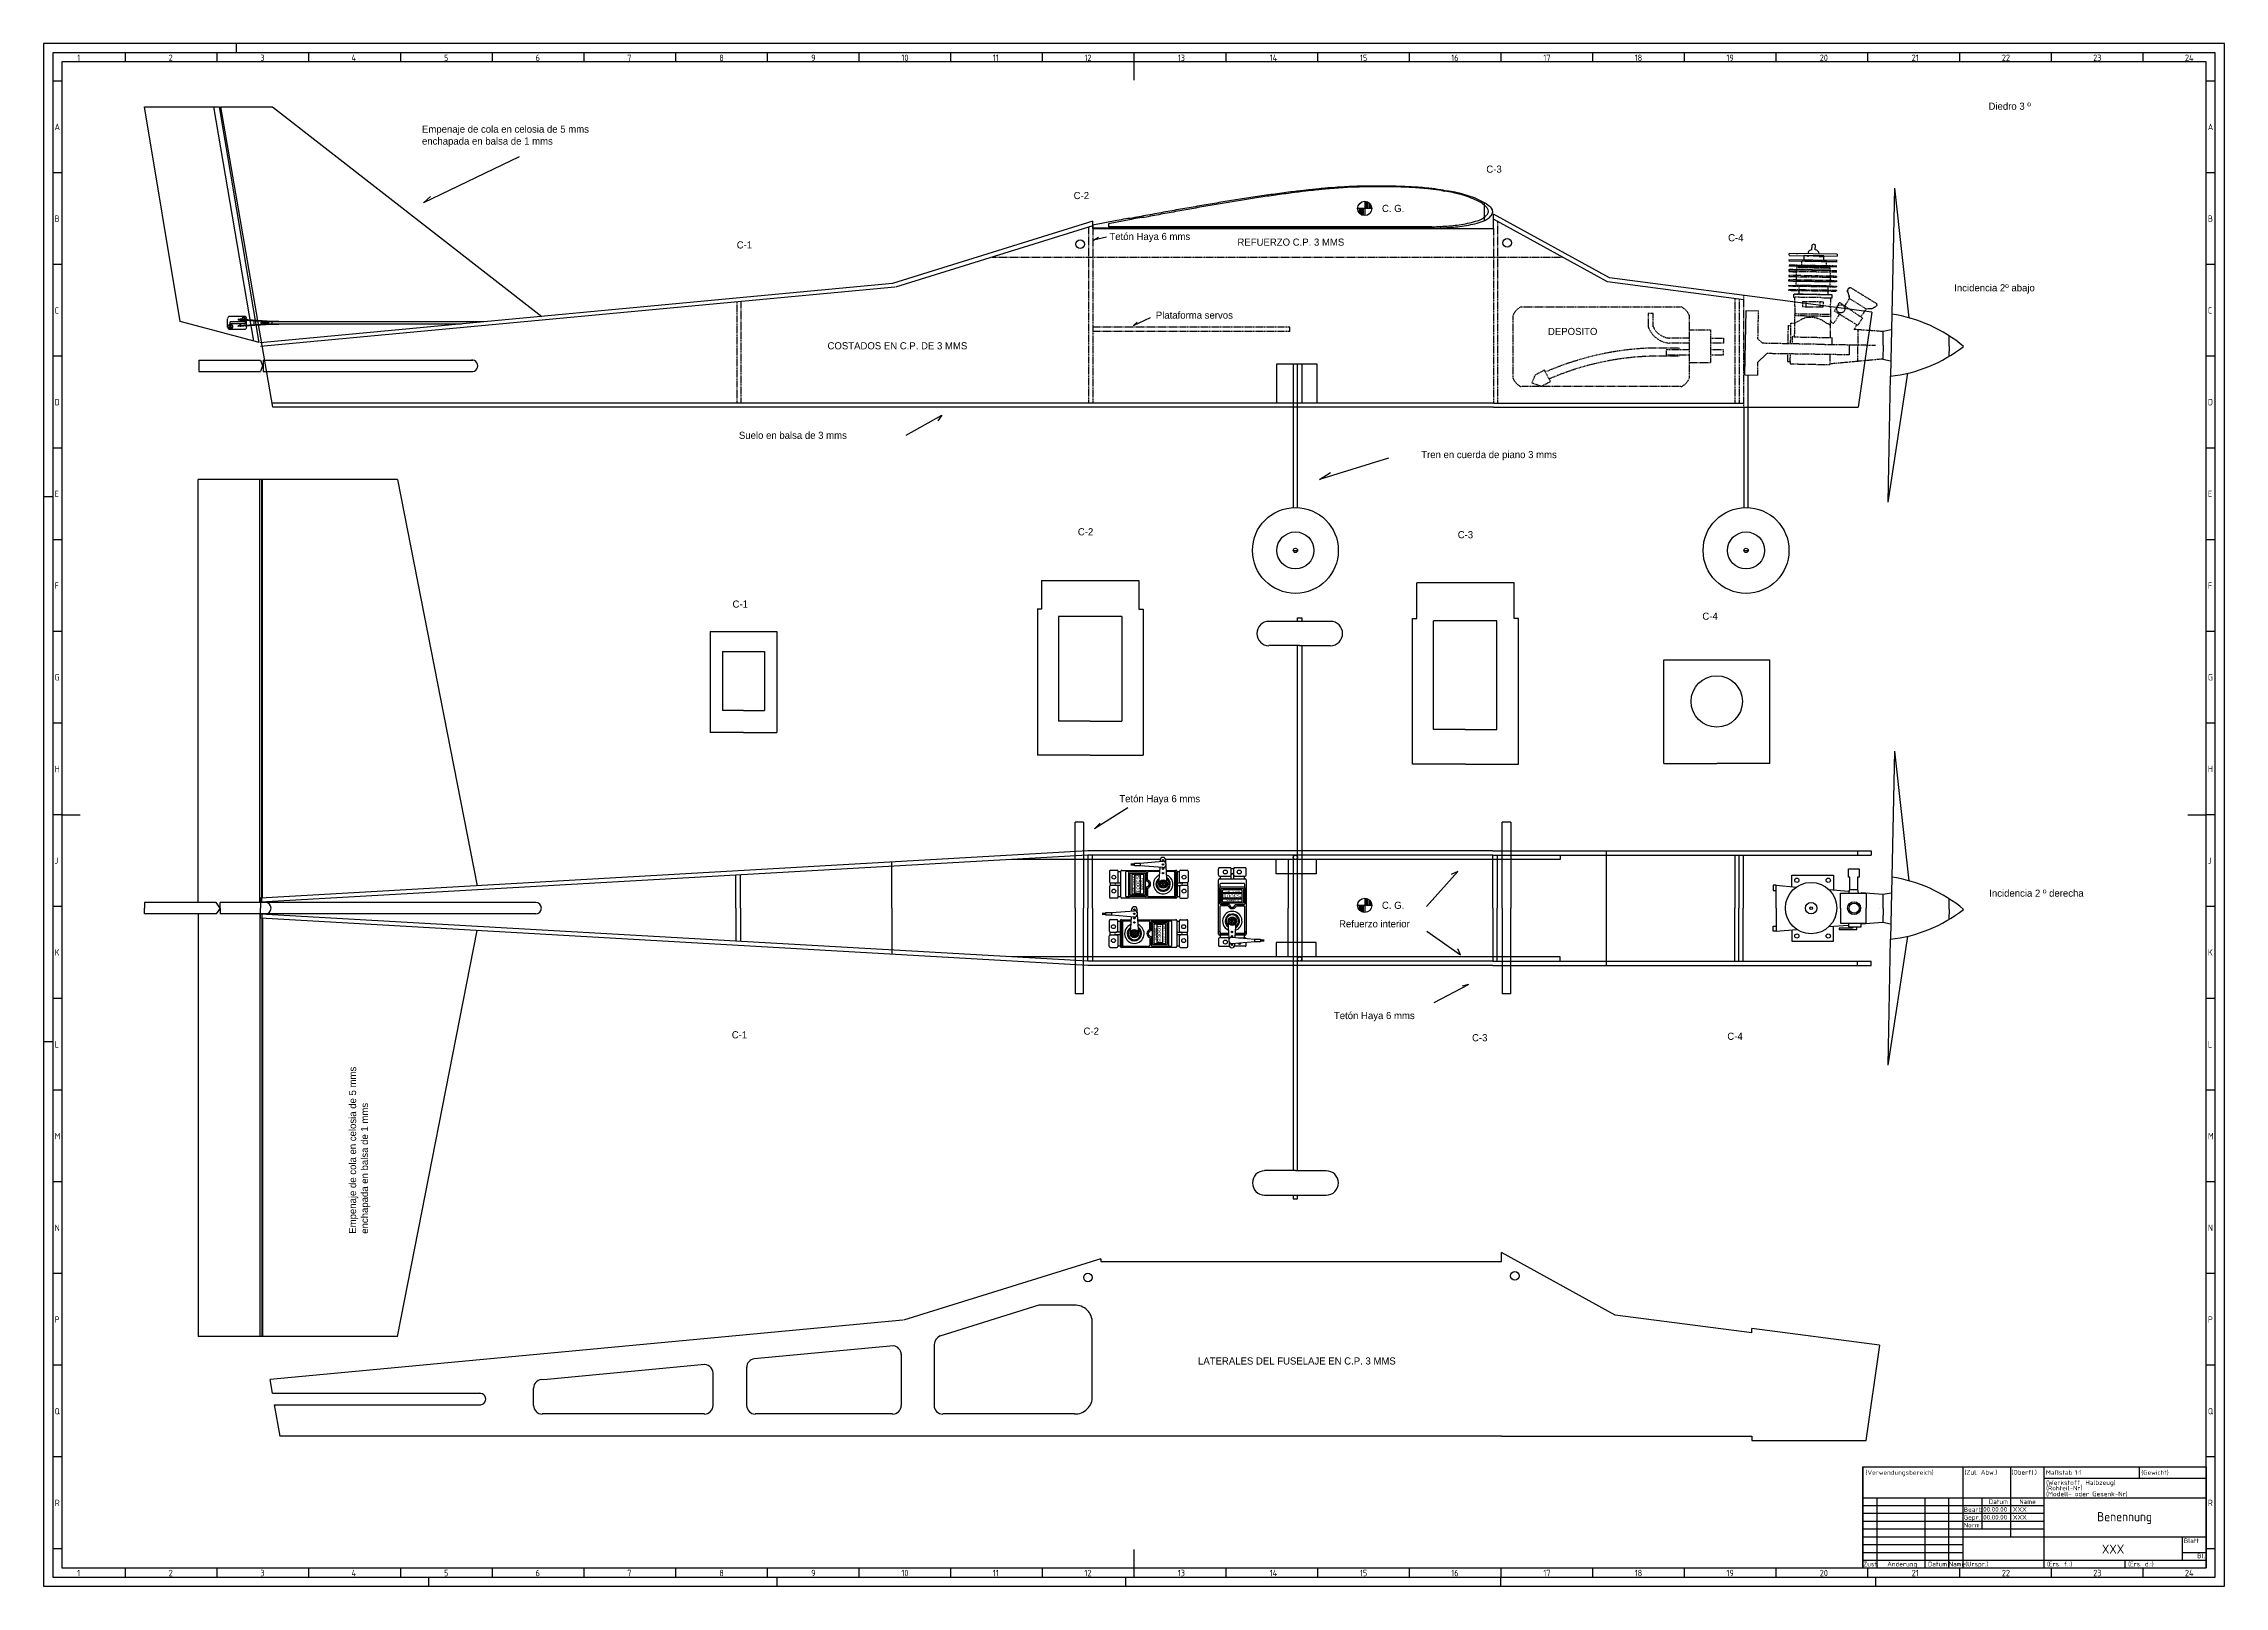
# Model space of a CAD drawing. Extents: x 808 to 1997, y 328 to 1169.
import ezdxf
from ezdxf.enums import TextEntityAlignment as Align

# ---------------------------------------------------------------- set-up
doc = ezdxf.new("R2010")
doc.units = 0
doc.header["$MEASUREMENT"] = 0
doc.linetypes.add('DASHED', pattern=[0.75, 0.5, -0.25])
doc.layers.get('0').update_dxf_attribs({"linetype": 'CONTINUOUS'})
for name, color, linetype in [('025', 1, 'CONTINUOUS'), ('035', 5, 'CONTINUOUS'), ('05', 6, 'CONTINUOUS'), ('07', 7, 'CONTINUOUS'), ('CONTORNO', 7, 'CONTINUOUS')]:
    doc.layers.add(name, color=color, linetype=linetype)
doc.styles.add('ISO_PROPORTIONAL', font='isocp.shx')

msp = doc.modelspace()

# ---------------------------------------------------------------- texts
for s, p in [('Diedro 3 º', (1868.3, 1133.4)), ('enchapada en balsa de 1 mms', (1014.2, 1114.4)), ('Empenaje de cola en celosia de 5 mms ', (1014.2, 1120.9)), ('C. G.', (1537.6, 1077.7)), ('Tetón Haya 6 mms', (1389, 1062.4)), ('REFUERZO C.P. 3 MMS', (1458.8, 1059.3)), ('Incidencia 2º abajo', (1849.6, 1034.4)), ('Plataforma servos', (1414.3, 1019.5)), ('DEPOSITO', (1628.1, 1010.6)), ('COSTADOS EN C.P. DE 3 MMS', (1235.3, 1002.8)), ('Suelo en balsa de 3 mms', (1187, 954)), ('Tren en cuerda de piano 3 mms', (1559, 943.5)), ('Tetón Haya 6 mms', (1394.4, 755.9)), ('C. G.', (1537.6, 697.8)), ('Incidencia 2 º derecha', (1868.7, 704.4)), ('Refuerzo interior', (1514.2, 687.7)), ('Tetón Haya 6 mms', (1511.4, 637.7)), ('LATERALES DEL FUSELAJE EN C.P. 3 MMS', (1437.3, 449.4))]:
    msp.add_text(s, height=3.9).set_placement(p)
at = {"color": 1}
for s, p in [('C-3', (1594.5, 1099.1)), ('C-2', (1369.5, 1084.7)), ('C-1', (1185.8, 1057.8)), ('C-4', (1726.3, 1061.7)), ('C-2', (1371.8, 901.4)), ('C-3', (1578.9, 899.8)), ('C-1', (1183.5, 862)), ('C-4', (1712.3, 855.4)), ('C-1', (1183.1, 627.2)), ('C-2', (1374.9, 629.2)), ('C-4', (1725.9, 626.4)), ('C-3', (1586.7, 625.6))]:
    msp.add_text(s, height=3.9, dxfattribs=at).set_placement(p)
at = {"color": 7}
for s, height, rotation, width, p, p2 in [('INDIRECT  DRIVE', 0.911, 270, 0.685057, (1401.5, 715.6), (1401.5, 706.8)), ('S3001', 1.84, 270, 1.300867, (1403.6, 716), (1403.6, 706.5)), ('Futaba', 1.29, 270, 0.913651, (1406.3, 714.8), (1406.3, 708.1)), ('S3001', 1.84, 180, 1.300867, (1460.8, 705.7), (1451.2, 705.7)), ('INDIRECT  DRIVE', 0.911, 180, 0.685057, (1460.3, 707.8), (1451.6, 707.8)), ('Futaba', 1.29, 180, 0.913651, (1459.5, 703.1), (1452.8, 703.1)), ('Futaba', 1.29, 90, 0.913651, (1414.6, 680.8), (1414.6, 687.5)), ('S3001', 1.84, 90, 1.300867, (1417.2, 679.6), (1417.2, 689.1)), ('INDIRECT  DRIVE', 0.911, 90, 0.685057, (1419.4, 680), (1419.4, 688.8))]:
    msp.add_text(s, height=height, rotation=rotation, dxfattribs=dict(at, width=width)).set_placement(p, p2, align=Align.FIT)
for s, p in [('Empenaje de cola en celosia de 5 mms ', (978.3, 520.7)), ('enchapada en balsa de 1 mms', (984.8, 520.7))]:
    msp.add_text(s, height=3.9, rotation=90).set_placement(p)

# ---------------------------------------------------------------- blocks, each defined once
blk = doc.blocks.new('*U3')
at = {"layer": '025', "style": 'ISO_PROPORTIONAL'}
blk.add_text('(Zul. Abw.)', height=2.5, dxfattribs=at).set_placement((1047.3, 60.9))
blk = doc.blocks.new('*U4')
at = {"layer": '025', "style": 'ISO_PROPORTIONAL'}
blk.add_text('(Oberfl.)', height=2.5, dxfattribs=at).set_placement((1072.9, 60.9))
blk = doc.blocks.new('DIN_A0_TITLE_BLOCK')
at = {"layer": '035'}
for p, q in [((1189, 841), (0, 841)), ((0, 841), (0, 0)), ((44.5, 836), (44.5, 831)), ((94.5, 836), (94.5, 831)), ((105, 841), (105, 836)), ((144.5, 836), (144.5, 831)), ((194.5, 836), (194.5, 831)), ((244.5, 836), (244.5, 831)), ((294.5, 836), (294.5, 831)), ((344.5, 836), (344.5, 831)), ((394.5, 836), (394.5, 831)), ((444.5, 836), (444.5, 831)), ((494.5, 836), (494.5, 831)), ((544.5, 836), (544.5, 831)), ((594.5, 836), (594.5, 831)), ((644.5, 836), (644.5, 831)), ((694.5, 836), (694.5, 831)), ((744.5, 836), (744.5, 831)), ((794.5, 836), (794.5, 831)), ((844.5, 836), (844.5, 831)), ((894.5, 836), (894.5, 831)), ((944.5, 836), (944.5, 831)), ((994.5, 836), (994.5, 831)), ((1044.5, 836), (1044.5, 831)), ((1094.5, 836), (1094.5, 831)), ((1144.5, 836), (1144.5, 831)), ((1189, 0), (1189, 841)), ((10, 820.5), (5, 820.5)), ((1184, 820.5), (1179, 820.5)), ((10, 770.5), (5, 770.5)), ((1184, 770.5), (1179, 770.5)), ((10, 720.5), (5, 720.5)), ((1184, 720.5), (1179, 720.5)), ((10, 670.5), (5, 670.5)), ((1184, 670.5), (1179, 670.5)), ((10, 620.5), (5, 620.5)), ((1184, 620.5), (1179, 620.5)), ((0, 594), (5, 594)), ((10, 570.5), (5, 570.5)), ((1184, 570.5), (1179, 570.5)), ((10, 520.5), (5, 520.5)), ((1184, 520.5), (1179, 520.5)), ((10, 470.5), (5, 470.5)), ((1184, 470.5), (1179, 470.5)), ((10, 420.5), (5, 420.5)), ((1184, 420.5), (1179, 420.5)), ((1184, 420.5), (1179, 420.5)), ((10, 370.5), (5, 370.5)), ((1184, 370.5), (1179, 370.5)), ((10, 320.5), (5, 320.5)), ((1184, 320.5), (1179, 320.5)), ((0, 297), (5, 297)), ((10, 270.5), (5, 270.5)), ((1184, 270.5), (1179, 270.5)), ((1184, 270.5), (1179, 270.5)), ((10, 220.5), (5, 220.5)), ((1184, 220.5), (1179, 220.5)), ((10, 170.5), (5, 170.5)), ((1184, 170.5), (1179, 170.5)), ((10, 120.5), (5, 120.5)), ((1184, 120.5), (1179, 120.5)), ((10, 70.5), (5, 70.5)), ((1072.4, 65.2), (1072.4, 27)), ((1142.6, 65.2), (1142.6, 58.9)), ((1184, 70.5), (1179, 70.5)), ((999.6, 48.2), (999.6, 10)), ((1025.6, 48.2), (1025.6, 10)), ((1038.6, 48.2), (1038.6, 10)), ((1056.8, 48.2), (1056.8, 31.3)), ((1090.6, 58.9), (1179, 58.9)), ((991.8, 44), (1090.6, 44)), ((991.8, 39.8), (1090.6, 39.8)), ((991.8, 35.5), (1090.6, 35.5)), ((991.8, 31.3), (1090.6, 31.3)), ((991.8, 27), (1046.4, 27)), ((10, 20.4), (5.1, 20.4)), ((991.8, 22.8), (1046.4, 22.8)), ((991.8, 18.5), (1046.4, 18.5)), ((991.8, 14.2), (1179, 14.2)), ((1134.8, 14.2), (1134.8, 10)), ((1166, 18.5), (1179, 18.5)), ((1184, 20.4), (1179, 20.4)), ((0, 0), (1189, 0)), ((44.5, 10), (44.5, 5)), ((94.5, 10), (94.5, 5)), ((144.5, 10), (144.5, 5)), ((194.5, 10), (194.5, 5)), ((210, 0), (210, 5)), ((244.5, 10), (244.5, 5)), ((294.5, 10), (294.5, 5)), ((344.5, 10), (344.5, 5)), ((394.5, 10), (394.5, 5)), ((400, 0), (400, 5)), ((444.5, 10), (444.5, 5)), ((494.5, 10), (494.5, 5)), ((544.5, 10), (544.5, 5)), ((590, 0), (590, 5)), ((594.5, 10), (594.5, 5)), ((644.5, 10), (644.5, 5)), ((694.5, 10), (694.5, 5)), ((744.5, 10), (744.5, 5)), ((744.5, 10), (744.5, 5)), ((794.5, 10), (794.5, 5)), ((794.5, 0), (794.5, 5)), ((844.5, 10), (844.5, 5)), ((894.5, 10), (894.5, 5)), ((944.5, 10), (944.5, 5)), ((994.5, 10), (994.5, 5)), ((999, 0), (999, 5)), ((1044.5, 10), (1044.5, 5)), ((1094.5, 10), (1094.5, 5)), ((1144.5, 10), (1144.5, 5))]:
    blk.add_line(p, q, dxfattribs=at)
blk.add_lwpolyline([(10, 10), (1179, 10), (1179, 831), (10, 831)], close=True, dxfattribs=at)
at = {"layer": '07'}
for p, q in [((594.5, 831), (594.5, 821)), ((10, 420.5), (20, 420.5)), ((1169, 420.5), (1179, 420.5)), ((991.8, 65.2), (1179, 65.2)), ((991.8, 65.2), (991.8, 10)), ((1046.4, 65.2), (1046.4, 10)), ((1090.6, 65.2), (1090.6, 10)), ((1179, 65.2), (1179, 10)), ((991.8, 48.2), (1179, 48.2)), ((1046.4, 27), (1179, 27)), ((1166, 27), (1166, 14.2)), ((594.5, 20), (594.5, 10)), ((991.8, 10), (1179, 10))]:
    blk.add_line(p, q, dxfattribs=at)
blk.add_lwpolyline([(5, 5), (1184, 5), (1184, 836), (5, 836)], close=True, dxfattribs=at)
for name in ['*U3', '*U4']:
    blk.add_blockref(name, (0, 0))
at = {"layer": '025', "style": 'ISO_PROPORTIONAL'}
for s, p in [('(Verwendungsbereich)', (993.4, 60.8)), ('Maßstab', (1091.7, 60.8)), ('(Gewicht)', (1143.7, 60.8)), ('(Werkstoff, Halbzeug)', (1091.8, 55.3)), ('(Rohteil-Nr)', (1091.8, 52.3)), ('(Modell- oder Gesenk-Nr)', (1091.8, 49.1)), ('Bearb.', (1046.9, 40.6)), ('Gepr.', (1046.9, 36.4)), ('Datum', (1060.6, 44.9)), ('Name', (1077.2, 44.9)), ('Norm', (1046.9, 32.1)), ('Blatt', (1166.9, 23.6)), ('Zust.', (992.1, 10.9)), ('Änderung', (1005.2, 10.9)), ('Datum', (1027.4, 10.9)), ('Name', (1038.7, 10.9)), ('(Urspr.)', (1047.7, 10.9)), ('(Ers. f.:) ', (1092.3, 10.9)), ('(Ers. d.:) ', (1136.5, 10.9)), ('Bl.', (1174.2, 15.3))]:
    blk.add_text(s, height=2.5, dxfattribs=at).set_placement(p)
for tag, p in [('MAßSTAB', (1107.4, 60.8)), ('BEARBEIT.', (1057.5, 40.7)), ('GEPRÜFT', (1057.5, 36.5)), ('NAME', (1073.7, 40.7)), ('NAME', (1073.7, 36.5))]:
    blk.add_attdef(tag, p, '', height=2.5, dxfattribs=at)
at = {"layer": '035', "style": 'ISO_PROPORTIONAL'}
for s, p in [('1', (18.3, 831.5)), ('2', (68.2, 831.5)), ('3', (118.2, 831.5)), ('4', (167.9, 831.5)), ('5', (218.3, 831.5)), ('6', (268.2, 831.5)), ('7', (318.2, 831.5)), ('8', (368.4, 831.5)), ('9', (418.5, 831.5)), ('10', (467.7, 831.5)), ('11', (517.5, 831.5)), ('12', (567.5, 831.5)), ('13', (618.4, 831.5)), ('14', (668.5, 831.5)), ('15', (717.7, 831.5)), ('16', (767.5, 831.5)), ('17', (817.7, 831.5)), ('18', (867.5, 831.5)), ('19', (917.5, 831.5)), ('20', (968.4, 831.5)), ('21', (1018.5, 831.5)), ('22', (1067.7, 831.5)), ('23', (1117.5, 831.5)), ('24', (1167.5, 831.5)), ('A', (6, 793.8)), ('A', (1180, 793.8)), ('B', (6, 743.8)), ('B', (1180, 743.8)), ('C', (6, 693.8)), ('C', (1180, 693.8)), ('D', (6, 643.8)), ('D', (1180, 643.8)), ('E', (6, 593.8)), ('E', (1180, 593.8)), ('F', (6, 543.8)), ('F', (1180, 543.8)), ('G', (6, 493.8)), ('G', (1180, 493.8)), ('H', (6, 443.8)), ('H', (1180, 443.8)), ('J', (6, 393.8)), ('J', (1180, 393.8)), ('K', (6, 343.8)), ('K', (1180, 343.8)), ('L', (6, 293.7)), ('L', (1180, 293.7)), ('M', (6, 243.7)), ('M', (1180, 243.7)), ('N', (6, 193.7)), ('N', (1180, 193.7)), ('P', (6, 143.7)), ('P', (1180, 143.7)), ('Q', (6, 93.7)), ('Q', (1180, 93.7)), ('R', (6.1, 43.7)), ('R', (1180, 43.7)), ('1', (18.3, 5.5)), ('2', (68.2, 5.5)), ('3', (118.2, 5.5)), ('4', (167.9, 5.5)), ('5', (218.3, 5.5)), ('6', (268.2, 5.5)), ('7', (318.2, 5.5)), ('8', (368.4, 5.5)), ('9', (418.5, 5.5)), ('10', (467.7, 5.5)), ('11', (517.5, 5.5)), ('12', (567.5, 5.5)), ('13', (618.4, 5.5)), ('14', (668.5, 5.5)), ('15', (717.7, 5.5)), ('16', (767.5, 5.5)), ('17', (817.7, 5.5)), ('18', (867.5, 5.5)), ('19', (917.5, 5.5)), ('20', (968.4, 5.5)), ('21', (1018.5, 5.5)), ('22', (1067.7, 5.5)), ('23', (1117.5, 5.5)), ('24', (1167.5, 5.5))]:
    blk.add_text(s, height=3.5, dxfattribs=at).set_placement(p)
at = {"layer": '05', "style": 'ISO_PROPORTIONAL'}
for tag, p in [('BENENNUNG', (1134.6, 37.2)), ('ZEICHNUNGSNUMMER', (1128.3, 20.3))]:
    blk.add_attdef(tag, text='', height=5, dxfattribs=at).set_placement(p, align=Align.MIDDLE)
blk = doc.blocks.new('P-PIPER')
for p, q in [((2.332, -1.144), (2.245, -1.16)), ((2.603, -2.162), (11.687, -2.162)), ((11.044, -1.954), (11.687, -2.075)), ((11.687, -2.075), (11.687, -2.162))]:
    blk.add_line(p, q)
for centre, radius, start, end in [((1.195, -1.725), 0.168, 142.93678, 220.12261), ((1.399, -1.868), 0.418, 121.3764, 144.13179)]:
    blk.add_arc(centre, radius, start, end)
at = {"layer": 'CONTORNO', "color": 7, "linetype": 'Continuous'}
for p, q in [((2.188, -1.169), (2.245, -1.16)), ((2.245, -1.16), (2.245, -1.16)), ((2.332, -1.144), (2.4, -1.135)), ((2.4, -1.135), (2.48, -1.124)), ((2.48, -1.124), (2.564, -1.113)), ((2.564, -1.113), (2.646, -1.102)), ((2.646, -1.102), (2.718, -1.093)), ((2.718, -1.093), (2.776, -1.088)), ((2.718, -1.093), (2.718, -1.093)), ((2.776, -1.088), (2.834, -1.083)), ((2.834, -1.083), (2.892, -1.078)), ((2.892, -1.078), (2.951, -1.074)), ((2.951, -1.074), (3.009, -1.069)), ((3.009, -1.069), (3.067, -1.066)), ((3.067, -1.066), (3.125, -1.062)), ((3.125, -1.062), (3.184, -1.059)), ((3.184, -1.059), (3.242, -1.056)), ((3.242, -1.056), (3.3, -1.053)), ((3.3, -1.053), (3.358, -1.05)), ((3.358, -1.05), (3.416, -1.048)), ((3.416, -1.048), (3.474, -1.046)), ((3.474, -1.046), (3.533, -1.044)), ((3.533, -1.044), (3.591, -1.042)), ((3.591, -1.042), (3.649, -1.04)), ((3.649, -1.04), (3.707, -1.039)), ((3.707, -1.039), (3.765, -1.038)), ((3.765, -1.038), (3.823, -1.037)), ((3.823, -1.037), (3.881, -1.037)), ((3.881, -1.037), (3.939, -1.036)), ((3.939, -1.036), (3.997, -1.036)), ((3.997, -1.036), (4.054, -1.036)), ((4.054, -1.036), (4.112, -1.036)), ((4.112, -1.036), (4.17, -1.036)), ((4.17, -1.036), (4.228, -1.036)), ((4.228, -1.036), (4.286, -1.037)), ((4.286, -1.037), (4.343, -1.037)), ((4.343, -1.037), (4.401, -1.038)), ((4.401, -1.038), (4.459, -1.039)), ((4.459, -1.039), (4.516, -1.04)), ((4.516, -1.04), (4.574, -1.041)), ((4.574, -1.041), (4.631, -1.043)), ((4.631, -1.043), (4.656, -1.046)), ((4.631, -1.043), (4.631, -1.043)), ((4.656, -1.046), (4.712, -1.048)), ((4.712, -1.048), (4.847, -1.05)), ((4.847, -1.05), (4.91, -1.054)), ((4.91, -1.054), (4.973, -1.058)), ((4.973, -1.058), (5.036, -1.062)), ((5.036, -1.062), (5.099, -1.066)), ((5.099, -1.066), (5.162, -1.07)), ((5.162, -1.07), (5.224, -1.074)), ((5.224, -1.074), (5.287, -1.079)), ((5.287, -1.079), (5.35, -1.083)), ((5.35, -1.083), (5.412, -1.087)), ((5.412, -1.087), (5.481, -1.094)), ((5.481, -1.094), (5.542, -1.1)), ((5.542, -1.1), (5.596, -1.105)), ((5.596, -1.105), (5.645, -1.11)), ((5.645, -1.11), (5.692, -1.115)), ((5.692, -1.115), (5.736, -1.119)), ((5.736, -1.119), (5.781, -1.124)), ((5.781, -1.124), (5.828, -1.129)), ((5.828, -1.129), (5.878, -1.134)), ((5.878, -1.134), (5.933, -1.14)), ((5.933, -1.14), (5.995, -1.147)), ((5.995, -1.147), (6.066, -1.155)), ((6.066, -1.155), (6.146, -1.164)), ((1.182, -1.512), (1.234, -1.482)), ((1.234, -1.482), (1.287, -1.453)), ((1.287, -1.453), (1.34, -1.426)), ((1.34, -1.426), (1.394, -1.401)), ((1.394, -1.401), (1.449, -1.377)), ((1.449, -1.377), (1.504, -1.354)), ((1.504, -1.354), (1.56, -1.333)), ((1.56, -1.333), (1.616, -1.313)), ((1.616, -1.313), (1.672, -1.294)), ((1.672, -1.294), (1.729, -1.277)), ((1.729, -1.277), (1.786, -1.26)), ((1.786, -1.26), (1.843, -1.244)), ((1.843, -1.244), (1.901, -1.23)), ((1.901, -1.23), (1.958, -1.216)), ((1.958, -1.216), (2.016, -1.203)), ((2.016, -1.203), (2.073, -1.191)), ((2.073, -1.191), (2.13, -1.18)), ((2.13, -1.18), (2.188, -1.169)), ((6.146, -1.164), (6.239, -1.174)), ((6.239, -1.174), (6.345, -1.186)), ((6.345, -1.186), (6.404, -1.193)), ((6.404, -1.193), (6.464, -1.201)), ((6.464, -1.201), (6.524, -1.209)), ((6.524, -1.209), (6.583, -1.217)), ((6.583, -1.217), (6.643, -1.225)), ((6.643, -1.225), (6.702, -1.233)), ((6.702, -1.233), (6.761, -1.241)), ((6.761, -1.241), (6.821, -1.249)), ((6.821, -1.249), (6.88, -1.257)), ((6.88, -1.257), (6.939, -1.265)), ((6.939, -1.265), (6.998, -1.273)), ((6.998, -1.273), (7.057, -1.281)), ((7.057, -1.281), (7.116, -1.289)), ((7.116, -1.289), (7.175, -1.298)), ((7.175, -1.298), (7.234, -1.306)), ((7.234, -1.306), (7.292, -1.314)), ((7.292, -1.314), (7.351, -1.322)), ((7.351, -1.322), (7.41, -1.331)), ((7.41, -1.331), (7.468, -1.339)), ((7.468, -1.339), (7.527, -1.347)), ((7.527, -1.347), (7.583, -1.356)), ((7.583, -1.356), (7.64, -1.365)), ((7.64, -1.365), (7.697, -1.374)), ((7.697, -1.374), (7.754, -1.384)), ((7.754, -1.384), (7.811, -1.393)), ((7.811, -1.393), (7.868, -1.402)), ((7.868, -1.402), (7.925, -1.412)), ((7.925, -1.412), (7.981, -1.421)), ((7.981, -1.421), (8.038, -1.43)), ((8.038, -1.43), (8.095, -1.44)), ((8.095, -1.44), (8.152, -1.45)), ((8.152, -1.45), (8.209, -1.459)), ((8.209, -1.459), (8.266, -1.469)), ((8.266, -1.469), (8.323, -1.478)), ((8.323, -1.478), (8.38, -1.488)), ((8.38, -1.488), (8.437, -1.498)), ((8.437, -1.498), (8.493, -1.508)), ((8.493, -1.508), (8.55, -1.517)), ((8.55, -1.517), (8.607, -1.527)), ((8.607, -1.527), (8.664, -1.537)), ((8.664, -1.537), (8.721, -1.547)), ((8.721, -1.547), (8.778, -1.557)), ((8.778, -1.557), (8.834, -1.566)), ((8.834, -1.566), (8.891, -1.576)), ((8.891, -1.576), (8.948, -1.586)), ((8.948, -1.586), (9.004, -1.596)), ((9.004, -1.596), (9.061, -1.606)), ((9.061, -1.606), (9.118, -1.615)), ((9.118, -1.615), (9.174, -1.625)), ((9.174, -1.625), (9.231, -1.635)), ((9.231, -1.635), (9.287, -1.645)), ((9.287, -1.645), (9.344, -1.655)), ((9.344, -1.655), (9.4, -1.664)), ((9.4, -1.664), (9.457, -1.674)), ((9.457, -1.674), (9.513, -1.684)), ((9.513, -1.684), (9.57, -1.693)), ((9.57, -1.693), (9.626, -1.703)), ((9.626, -1.703), (9.682, -1.712)), ((9.682, -1.712), (9.742, -1.724)), ((9.682, -1.712), (9.682, -1.712)), ((9.742, -1.724), (9.802, -1.736)), ((9.802, -1.736), (9.861, -1.748)), ((1.106, -1.877), (1.067, -1.833)), ((1.156, -1.913), (1.106, -1.877)), ((1.212, -1.944), (1.156, -1.913)), ((1.272, -1.973), (1.212, -1.944)), ((1.272, -1.973), (1.272, -1.973)), ((1.327, -1.991), (1.272, -1.973)), ((1.382, -2.008), (1.327, -1.991)), ((1.437, -2.024), (1.382, -2.008)), ((1.493, -2.039), (1.437, -2.024)), ((1.55, -2.052), (1.493, -2.039)), ((1.606, -2.064), (1.55, -2.052)), ((1.663, -2.076), (1.606, -2.064)), ((1.72, -2.086), (1.663, -2.076)), ((1.778, -2.096), (1.72, -2.086)), ((1.835, -2.104), (1.778, -2.096)), ((1.893, -2.112), (1.835, -2.104)), ((1.951, -2.119), (1.893, -2.112)), ((2.009, -2.125), (1.951, -2.119)), ((2.067, -2.131), (2.009, -2.125)), ((2.125, -2.136), (2.067, -2.131)), ((2.183, -2.14), (2.125, -2.136)), ((2.241, -2.145), (2.183, -2.14)), ((2.299, -2.148), (2.241, -2.145)), ((2.358, -2.151), (2.299, -2.148)), ((2.416, -2.154), (2.358, -2.151)), ((2.474, -2.157), (2.416, -2.154)), ((2.531, -2.159), (2.474, -2.157)), ((2.589, -2.161), (2.531, -2.159)), ((2.603, -2.162), (2.589, -2.161)), ((9.861, -1.748), (9.921, -1.759)), ((9.921, -1.759), (9.98, -1.77)), ((9.98, -1.77), (10.039, -1.78)), ((10.039, -1.78), (10.098, -1.791)), ((10.098, -1.791), (10.157, -1.802)), ((10.157, -1.802), (10.216, -1.812)), ((10.216, -1.812), (10.275, -1.823)), ((10.275, -1.823), (10.334, -1.834)), ((10.334, -1.834), (10.393, -1.844)), ((10.393, -1.844), (10.451, -1.855)), ((10.451, -1.855), (10.51, -1.866)), ((10.51, -1.866), (10.568, -1.878)), ((10.568, -1.878), (10.627, -1.889)), ((10.627, -1.889), (10.686, -1.897)), ((10.686, -1.897), (10.746, -1.905)), ((10.746, -1.905), (10.805, -1.914)), ((10.805, -1.914), (10.865, -1.923)), ((10.865, -1.923), (10.925, -1.933)), ((10.925, -1.933), (10.984, -1.943)), ((10.984, -1.943), (11.044, -1.954))]:
    blk.add_line(p, q, dxfattribs=at)

# ---------------------------------------------------------------- linework, layer by layer
for p, q in [((882.3, 1018), (862.9, 1135)), ((862.9, 1135), (903.8, 1135)), ((922.6, 1007.2), (900.7, 1135)), ((925.5, 1006.5), (903.8, 1135)), ((932.9, 971.2), (904.6, 1135)), ((904.6, 1135), (932.7, 1135)), ((932.7, 1135), (1079.5, 1020.7)), ((1067.2, 1107.7), (1015, 1082.7)), ((1015, 1082.7), (1018.9, 1086.2)), ((1593.3, 1082.9), (1593.3, 1073)), ((1817.1, 1090.6), (1815.5, 1022.1)), ((1817.1, 1090.6), (1824.9, 1020)), ((1380, 1072.6), (1270.8, 1038.7)), ((1380, 1070.2), (1272.4, 1036.7)), ((1380, 1068.7), (1380, 1072.6)), ((1598.4, 1068.7), (1598.4, 1076.5)), ((1661.6, 1041.8), (1598.4, 1076.5)), ((1660.5, 1039.6), (1598.4, 1073.7)), ((1380, 1068.7), (1598.4, 1068.7)), ((1387.4, 1064), (1380.4, 1062.4)), ((1380.4, 1062.4), (1383.1, 1064)), ((1270.8, 1038.7), (925.9, 1006.3)), ((1272, 1036.7), (926.2, 1004.3)), ((1734.9, 1029.8), (1660.5, 1039.6)), ((1804.6, 1023.1), (1661.6, 1041.8)), ((1735.5, 988.9), (1736.1, 1024)), ((1736.1, 1024), (1742.9, 1023.8)), ((1804.6, 1023.1), (1797.3, 971.2)), ((925.5, 1006.5), (882.3, 1018)), ((908.1, 1014.9), (908.1, 1019.5)), ((909.2, 1015.9), (909, 1015.7)), ((909.6, 1015.2), (909, 1015.7)), ((909.6, 1015.2), (909, 1014.7)), ((909, 1014.7), (909.2, 1014.6)), ((909.7, 1015.4), (909.2, 1015.9)), ((909.7, 1015.1), (909.2, 1014.6)), ((917.5, 1020.7), (909.3, 1020.7)), ((917.5, 1013.7), (909.3, 1013.7)), ((917.9, 1017.8), (909.7, 1017.8)), ((909.7, 1016.6), (909.7, 1017.8)), ((917.9, 1016.7), (909.7, 1016.7)), ((910.1, 1015.8), (909.7, 1015.4)), ((910.1, 1014.6), (909.7, 1015.1)), ((910.3, 1015.7), (909.8, 1015.2)), ((910.3, 1014.8), (909.8, 1015.2)), ((910.1, 1015.8), (910.3, 1015.7)), ((910.3, 1014.8), (910.1, 1014.6)), ((914, 1019.2), (914, 1018.8)), ((932.3, 1018), (914, 1019.2)), ((929.5, 1017.8), (914, 1018.8)), ((929.5, 1016.6), (914, 1015.6)), ((932.3, 1016.4), (914, 1015.3)), ((914, 1015.3), (914, 1015.6)), ((915.1, 1019.2), (915.1, 1019.1)), ((915.5, 1019.2), (915.1, 1019.2)), ((915.1, 1018.7), (915.1, 1017.8)), ((915.1, 1015.7), (915.1, 1016.7)), ((915.1, 1015.2), (915.1, 1015.3)), ((915.5, 1015.2), (915.1, 1015.2)), ((915.5, 1019.2), (915.5, 1019.1)), ((915.5, 1018.7), (915.5, 1017.8)), ((915.5, 1015.7), (915.5, 1016.7)), ((915.5, 1015.2), (915.5, 1015.4)), ((916.5, 1019.6), (916.4, 1019.5)), ((916.9, 1019), (916.4, 1019.5)), ((916.5, 1018.6), (916.4, 1018.5)), ((916.4, 1018.5), (916.5, 1018.4)), ((917, 1019.1), (916.5, 1019.6)), ((916.7, 1018.6), (916.5, 1018.4)), ((916.9, 1019), (916.9, 1019)), ((917.5, 1019.6), (917, 1019.1)), ((917.6, 1019.5), (917.1, 1019)), ((917.2, 1019), (917.1, 1019)), ((917.5, 1018.4), (917.3, 1018.6)), ((917.5, 1019.6), (917.6, 1019.5)), ((917.6, 1018.5), (917.5, 1018.4)), ((917.6, 1018.5), (917.6, 1018.5)), ((917.9, 1016.7), (917.9, 1017.8)), ((918.6, 1018.9), (918.6, 1019.5)), ((918.6, 1015.9), (918.6, 1018.5)), ((918.6, 1014.9), (918.6, 1015.6)), ((922.5, 1018.2), (922.5, 1016.2)), ((926.8, 1017.8), (926.5, 1017.6)), ((926.5, 1016.9), (926.5, 1017.6)), ((926.8, 1016.7), (926.5, 1016.9)), ((926.8, 1017.8), (926.8, 1016.7)), ((929.2, 1017.8), (926.8, 1017.8)), ((929.2, 1016.7), (926.8, 1016.7)), ((927.2, 1017.8), (927.2, 1016.7)), ((927.2, 1017.8), (927.2, 1016.7)), ((927.6, 1017.8), (927.6, 1016.7)), ((928, 1017.8), (928, 1016.7)), ((928.4, 1017.8), (928.4, 1016.7)), ((928.8, 1017.8), (928.8, 1016.7)), ((929.2, 1018), (929.2, 1016.4)), ((932.7, 1017.8), (929.2, 1017.8)), ((929.2, 1016.6), (929.2, 1017.8)), ((932.7, 1016.6), (929.2, 1016.6)), ((929.6, 1016.6), (929.6, 1017.8)), ((930, 1016.6), (930, 1017.8)), ((930.3, 1016.8), (930.3, 1017.6)), ((930.7, 1016.6), (930.7, 1017.8)), ((932.3, 1018), (932.3, 1016.4)), ((936.2, 1018), (932.3, 1018)), ((936.2, 1016.4), (932.3, 1016.4)), ((1047.9, 1017.8), (932.7, 1017.8)), ((1035.8, 1016.6), (932.7, 1016.6)), ((1411.2, 1019.9), (1401.9, 1015.6)), ((1401.9, 1015.6), (1404.2, 1017.6)), ((1747.4, 1000.5), (1742.4, 995.6)), ((1792.4, 1005.4), (1792.3, 999.8)), ((892.5, 996.9), (926.1, 996.9)), ((892.5, 996.9), (892.5, 990.7)), ((892.5, 990.7), (926.1, 990.7)), ((926.1, 996.9), (927.2, 993.8)), ((927.2, 993.8), (926.1, 990.7)), ((927.6, 996.9), (927.6, 990.7)), ((927.6, 996.9), (1041.9, 996.9)), ((927.6, 990.7), (1041.9, 990.7)), ((1480.2, 973.5), (1480.2, 995)), ((1480.2, 995), (1502.1, 995)), ((1489.2, 995), (1489.2, 916.6)), ((1491.6, 916.6), (1491.6, 995)), ((1493.9, 995), (1493.9, 973.5)), ((1502.1, 995), (1502.1, 973.5)), ((1735.5, 988.9), (1742.3, 988.7)), ((1737.3, 916.6), (1737.3, 988.8)), ((1813.6, 919.5), (1824.3, 989.8)), ((1813.6, 919.5), (1814.8, 988.1)), ((1598.4, 973.5), (932.4, 973.5)), ((1598.4, 971.2), (932.9, 971.2)), ((1278.2, 956), (1297.7, 966.9)), ((1297.7, 966.9), (1295.4, 963.8)), ((1598.4, 973.5), (1734.9, 973.5)), ((1598.4, 971.2), (1734.9, 971.2)), ((1734.9, 971.2), (1797.3, 971.2)), ((1734.9, 971.2), (1734.9, 916.6)), ((1541.1, 943.5), (1503.6, 931.8)), ((892.1, 701.3), (892.1, 931.8)), ((1000.8, 931.8), (892.1, 931.8)), ((925.7, 701.3), (925.7, 931.8)), ((926.8, 701.3), (926.8, 931.8)), ((927.3, 703.6), (927.3, 931.8)), ((1000.8, 931.8), (1044.2, 710.4)), ((1503.6, 931.8), (1509.5, 935.7)), ((1489.2, 893.2), (1491.6, 893.2)), ((1734.9, 893.2), (1737.3, 893.2)), ((1491.6, 854.6), (1491.6, 856.5)), ((1491.6, 856.5), (1493.9, 856.5)), ((1493.9, 856.5), (1493.9, 854.6)), ((1476, 854.6), (1509.5, 854.6)), ((1492.7, 841.3), (1476, 841.3)), ((1491.6, 698.2), (1491.6, 841.3)), ((1492.7, 841.3), (1509.5, 841.3)), ((1493.9, 841.3), (1493.9, 669.3)), ((1817.1, 783.7), (1815.5, 715.1)), ((1817.1, 783.7), (1824.9, 713)), ((1399.1, 752.8), (1380.8, 741.5)), ((1380.8, 741.5), (1383.9, 744.6)), ((1377.3, 729.4), (926.1, 703.6)), ((1377.3, 727), (926.1, 701.5)), ((1598.1, 729.4), (1377.3, 729.4)), ((1598.1, 727), (1377.3, 727)), ((1489.2, 727), (1489.2, 555.1)), ((1598.1, 729.4), (1734.6, 729.4)), ((1598.1, 727), (1804.3, 727)), ((1634.7, 727), (1634.7, 724.7)), ((1660.1, 667), (1660, 729.4)), ((1734.6, 729.4), (1804.3, 729.4)), ((1796.9, 729.4), (1796.9, 727)), ((1804.3, 729.4), (1804.3, 727)), ((1270.4, 698.2), (1270.4, 723.3)), ((1416.7, 724.7), (1335.9, 724.7)), ((1401, 721.4), (1401, 722.6)), ((1401.4, 721.4), (1401.4, 722.6)), ((1401.8, 722.6), (1401.8, 721.4)), ((1402.2, 722.6), (1402.2, 721.4)), ((1402.6, 721.2), (1402.6, 722.8)), ((1402.6, 722.8), (1405.7, 722.8)), ((1405.7, 721.2), (1402.6, 721.2)), ((1405.7, 722.8), (1418.2, 723.8)), ((1405.7, 722.8), (1405.7, 721.2)), ((1418.2, 720.3), (1405.7, 721.2)), ((1416.4, 720.4), (1415.8, 711.1)), ((1416.6, 724.3), (1416.6, 723.6)), ((1634.7, 724.7), (1419.7, 724.7)), ((1420.5, 711.1), (1419.7, 724.3)), ((1479.9, 716.9), (1479.9, 724.3)), ((1501.7, 716.9), (1479.9, 716.9)), ((1486.5, 724.7), (1486.5, 698.2)), ((1501.7, 724.3), (1501.7, 716.9)), ((1561.8, 699), (1578.9, 718.1)), ((1578.9, 718.1), (1575.4, 716.5)), ((926.1, 703.6), (926.1, 698.2)), ((1417.6, 712.1), (1417.4, 712)), ((1417.4, 712), (1418.1, 711.3)), ((1418.1, 711.3), (1417.5, 710.6)), ((1417.5, 710.6), (1417.6, 710.5)), ((1418.3, 711.4), (1417.6, 712.1)), ((1417.6, 710.5), (1418.3, 711.1)), ((1419, 712.1), (1418.3, 711.4)), ((1418.3, 711.1), (1419, 710.4)), ((1418.4, 711.3), (1419.1, 712)), ((1419.1, 710.6), (1418.4, 711.3)), ((1419.1, 712), (1419, 712.1)), ((1419, 710.4), (1419.1, 710.6)), ((901.9, 701.3), (862.9, 701.3)), ((862.9, 701.3), (862.9, 698.2)), ((862.9, 695.1), (862.9, 698.2)), ((901.9, 695.1), (862.9, 695.1)), ((892.1, 695.1), (892.1, 464.6)), ((904.2, 698.2), (901.9, 701.3)), ((904.2, 698.2), (901.9, 695.1)), ((904.2, 698.2), (904.2, 701.3)), ((926.1, 701.3), (904.2, 701.3)), ((904.2, 698.2), (904.2, 695.1)), ((926.1, 695.1), (904.2, 695.1)), ((925.7, 695.1), (925.7, 464.6)), ((1076.2, 701.3), (926.1, 701.3)), ((926.1, 692.7), (926.1, 698.2)), ((1076.2, 695.1), (926.1, 695.1)), ((1377.3, 669.3), (926.1, 694.9)), ((1377.3, 667), (926.1, 692.7)), ((926.8, 695.1), (926.8, 464.6)), ((927.3, 692.7), (927.3, 464.6)), ((1270.4, 698.2), (1270.4, 673.1)), ((1385.5, 694.5), (1385.5, 695.6)), ((1385.9, 694.5), (1385.9, 695.6)), ((1386.3, 695.6), (1386.3, 694.5)), ((1386.6, 695.6), (1386.6, 694.5)), ((1387, 694.3), (1387, 695.8)), ((1387, 695.8), (1390.2, 695.8)), ((1390.2, 694.3), (1387, 694.3)), ((1390.2, 695.8), (1402.6, 696.8)), ((1390.2, 695.8), (1390.2, 694.3)), ((1402.6, 693.3), (1390.2, 694.3)), ((1400.8, 693.5), (1400.3, 684.1)), ((1401.1, 697.4), (1401, 696.7)), ((1405, 684.1), (1404.2, 697.4)), ((1453.5, 691.5), (1454.2, 678.2)), ((1455.3, 691.9), (1455.2, 691.7)), ((1455.2, 691.7), (1455.9, 691.1)), ((1455.9, 691.1), (1455.2, 690.4)), ((1455.2, 690.4), (1455.3, 690.2)), ((1456, 691.2), (1455.3, 691.9)), ((1455.3, 690.2), (1456, 690.9)), ((1456.7, 691.9), (1456, 691.2)), ((1456, 690.9), (1456.7, 690.2)), ((1456.1, 691.1), (1456.8, 691.8)), ((1456.8, 690.4), (1456.1, 691.1)), ((1456.8, 691.8), (1456.7, 691.9)), ((1456.7, 690.2), (1456.8, 690.4)), ((1457.6, 682.2), (1458.1, 691.5)), ((1486.5, 671.7), (1486.5, 698.2)), ((1491.6, 555.1), (1491.6, 698.2)), ((1000.8, 464.6), (1044.2, 686)), ((1401.9, 685.2), (1401.8, 685)), ((1401.8, 685), (1402.5, 684.3)), ((1402.5, 684.3), (1401.8, 683.6)), ((1401.8, 683.6), (1401.9, 683.5)), ((1402.6, 684.5), (1401.9, 685.2)), ((1401.9, 683.5), (1402.6, 684.2)), ((1403.3, 685.1), (1402.6, 684.5)), ((1402.6, 684.2), (1403.3, 683.5)), ((1402.7, 684.3), (1403.4, 685)), ((1403.4, 683.6), (1402.7, 684.3)), ((1403.4, 685), (1403.3, 685.1)), ((1403.3, 683.5), (1403.4, 683.6)), ((1455.8, 682.3), (1468.3, 681.3)), ((1468.3, 679.8), (1455.8, 678.8)), ((1457.4, 678.2), (1457.4, 678.9)), ((1468.3, 679.8), (1468.3, 681.3)), ((1468.3, 681.3), (1471.4, 681.3)), ((1471.4, 679.8), (1468.3, 679.8)), ((1471.4, 681.3), (1471.4, 679.8)), ((1471.8, 680), (1471.8, 681.1)), ((1472.2, 680), (1472.2, 681.1)), ((1472.6, 681.1), (1472.6, 680)), ((1473, 681.1), (1473, 680)), ((1501.7, 679.5), (1479.9, 679.5)), ((1479.9, 679.5), (1479.9, 672.1)), ((1501.7, 672.1), (1501.7, 679.5)), ((1562.1, 685.7), (1580.5, 672.8)), ((1813.6, 612.6), (1824.3, 682.8)), ((1813.6, 612.6), (1814.8, 681.2)), ((1634.7, 671.7), (1335.9, 671.7)), ((1598.1, 669.3), (1377.3, 669.3)), ((1598.1, 667), (1377.3, 667)), ((1580.5, 672.8), (1578.9, 676)), ((1598.1, 669.3), (1804.3, 669.3)), ((1598.1, 667), (1734.6, 667)), ((1634.7, 669.3), (1634.7, 671.7)), ((1734.6, 667), (1804.3, 667)), ((1796.9, 667), (1796.9, 669.3)), ((1804.3, 667), (1804.3, 669.3)), ((1566, 646.7), (1584.8, 656.5)), ((1584.8, 656.5), (1581.3, 655.7)), ((1490.4, 555.1), (1473.6, 555.1)), ((1490.4, 555.1), (1507.2, 555.1)), ((1473.6, 541.8), (1507.2, 541.8)), ((1489.2, 541.8), (1489.2, 539.8)), ((1489.2, 539.8), (1491.6, 539.8)), ((1491.6, 539.8), (1491.6, 541.8)), ((1384.3, 507), (1276.7, 473.5)), ((1384.3, 507), (1384.3, 505.5)), ((1384.3, 505.5), (1602.7, 505.5)), ((1602.7, 505.5), (1602.7, 510.5)), ((1664.8, 476.4), (1602.7, 510.5)), ((1350.6, 481.7), (1296.5, 464.9)), ((1370.3, 481.7), (1350.6, 481.7)), ((1739.2, 466.7), (1664.8, 476.4)), ((1000.8, 464.6), (892.1, 464.6)), ((1276.3, 473.5), (931.4, 441.2)), ((1379.6, 431.4), (1379.6, 472.2)), ((1808.9, 459.9), (1739.2, 469)), ((1739.2, 466.7), (1739.2, 469)), ((1271.3, 459.6), (1195.4, 452.5)), ((1275.5, 455.1), (1275.5, 427.1)), ((1293.4, 460.4), (1293.4, 427.1)), ((1808.9, 459.9), (1801.5, 408)), ((932.7, 433.8), (931.4, 441.2)), ((1168.4, 449.4), (1080.4, 441.1)), ((1172.9, 427.1), (1172.9, 444.7)), ((1191.3, 427.1), (1191.3, 447.9)), ((932.7, 433.8), (1046.2, 433.8)), ((1075, 427.1), (1075, 436.5)), ((933.8, 427.5), (1046.2, 427.5)), ((936.8, 410.4), (933.8, 427.5)), ((1168.2, 422.5), (1079.7, 422.5)), ((1270.8, 422.5), (1195.9, 422.5)), ((1369.9, 422.5), (1298.1, 422.5)), ((1602.7, 410.4), (936.7, 410.4)), ((1602.7, 410.4), (1739.2, 410.4)), ((1739.2, 410.4), (1739.2, 408)), ((1739.2, 408), (1801.6, 408))]:
    msp.add_line(p, q)
at = {"color": 3}
for p, q in [((1528.2, 1083.5), (1528.2, 1075.7)), ((1529, 1079.6), (1529, 1083.4)), ((1529.8, 1079.6), (1529.8, 1083.2)), ((1530.6, 1079.6), (1530.6, 1082.7)), ((1532.1, 1079.6), (1524.3, 1079.6)), ((1525.1, 1079.6), (1525.1, 1077.3)), ((1525.9, 1079.6), (1525.9, 1076.5)), ((1526.7, 1079.6), (1526.7, 1076)), ((1527.4, 1079.6), (1527.4, 1075.8)), ((1531.3, 1079.6), (1531.3, 1081.9)), ((1528.2, 703.6), (1528.2, 695.8)), ((1529, 699.7), (1529, 703.6)), ((1529.8, 699.7), (1529.8, 703.3)), ((1530.6, 699.7), (1530.6, 702.9)), ((1531.3, 699.7), (1531.3, 702.1)), ((1532.1, 699.7), (1524.3, 699.7)), ((1525.1, 699.7), (1525.1, 697.4)), ((1525.9, 699.7), (1525.9, 696.6)), ((1526.7, 699.7), (1526.7, 696.2)), ((1527.4, 699.7), (1527.4, 695.9))]:
    msp.add_line(p, q, dxfattribs=at)
at = {"color": 5, "linetype": 'DASHED'}
for p, q in [((1600.8, 973.5), (1600.8, 1072.4)), ((1377.7, 973.5), (1377.7, 1069.4)), ((1380, 1068.7), (1380, 973.5)), ((1598.4, 1068.7), (1598.4, 973.5)), ((1185.8, 1028.6), (1185.8, 973.5)), ((1188.1, 1028.9), (1188.1, 973.5)), ((1730.2, 973.5), (1730.2, 1030.5)), ((1732.6, 973.5), (1732.6, 1030.1)), ((1734.9, 971.2), (1734.9, 1032.2))]:
    msp.add_line(p, q, dxfattribs=at)
at = {"linetype": 'DASHED'}
for p, q in [((1325.1, 1053.1), (1635.9, 1053.1)), ((1613.6, 1025.9), (1700.6, 1025.9)), ((1742.6, 1008.6), (1742.9, 1023.8)), ((1487.3, 1014.9), (1380, 1014.9)), ((1487.3, 1012.5), (1380, 1012.5)), ((1487.3, 1012.5), (1487.3, 1014.9)), ((1609.1, 987), (1609.1, 1021.4)), ((1685.4, 1022.3), (1682.7, 1022.3)), ((1682.7, 1022.3), (1682.7, 1015.1)), ((1685.4, 1015.1), (1685.4, 1022.3)), ((1705.1, 1021.4), (1705.1, 987)), ((1705.1, 1013.4), (1716.8, 1013.4)), ((1716.8, 1013.4), (1716.8, 995.4)), ((1699.7, 1003.5), (1684.5, 1003.5)), ((1699.7, 999), (1684.5, 999)), ((1705.1, 1002.6), (1692.5, 1002.6)), ((1692.5, 1002.6), (1692.5, 999.9)), ((1692.5, 999.9), (1705.1, 999.9)), ((1705.1, 1008.9), (1694.3, 1008.9)), ((1705.1, 1006.2), (1694.3, 1006.2)), ((1699.7, 1002.6), (1699.7, 1003.5)), ((1699.7, 999.9), (1699.7, 999)), ((1716.8, 1008.9), (1723.9, 1008.9)), ((1723.9, 1006.2), (1716.8, 1006.2)), ((1723.9, 1002.6), (1716.8, 1002.6)), ((1716.8, 999.9), (1723.9, 999.9)), ((1723.9, 1008.9), (1723.9, 1006.2)), ((1723.9, 999.9), (1723.9, 1002.6)), ((1744.9, 1006.3), (1742.6, 1008.6)), ((1744.9, 1006.3), (1775.4, 1005.7)), ((1792.3, 999.8), (1747.4, 1000.5)), ((1621.1, 988.8), (1619.3, 984.6)), ((1626.2, 991.5), (1621.1, 988.8)), ((1629.5, 985.3), (1626.2, 991.5)), ((1716.8, 995.4), (1705.1, 995.4)), ((1742.4, 995.6), (1742.3, 988.7)), ((1700.6, 982.5), (1613.6, 982.5)), ((1619.3, 984.6), (1624.5, 982.7)), ((1624.5, 982.7), (1629.5, 985.3))]:
    msp.add_line(p, q, dxfattribs=at)
at = {"color": 1, "linetype": 'Continuous'}
for p, q in [((1785.7, 1051.2), (1759.5, 1051.6)), ((1759.5, 1051.1), (1785.4, 1050.7)), ((1785.7, 1054.7), (1759.6, 1055.1)), ((1759.6, 1054), (1785.7, 1053.6)), ((1759.7, 1051.1), (1785.7, 1050.6))]:
    msp.add_line(p, q, dxfattribs=at)
at = {"color": 1}
for p, q in [((1759.6, 1051.6), (1759.5, 1051)), ((1759.6, 1054.1), (1759.6, 1055)), ((1785.6, 1050.6), (1785.6, 1051.1)), ((1785.7, 1054.7), (1785.7, 1053.6)), ((1785.5, 1044.9), (1785.5, 1045.8)), ((1810.9, 1012.7), (1815.2, 1013.6)), ((1810.7, 997.5), (1814.9, 996.6)), ((1370.3, 698.2), (1370.3, 745)), ((1374.9, 745), (1370.3, 745)), ((1374.9, 745), (1374.9, 698.2)), ((1603.1, 698.2), (1603.1, 745)), ((1607.8, 745), (1603.1, 745)), ((1607.8, 745), (1607.8, 698.2)), ((1761, 716.1), (1783.7, 716.1)), ((1761, 710), (1761, 716.1)), ((1783.7, 716.1), (1783.7, 708.1)), ((1791.9, 715), (1791.9, 719.6)), ((1791.9, 719.6), (1797.7, 719.6)), ((1792.6, 715), (1791.9, 715)), ((1792.6, 708.3), (1792.6, 715)), ((1797.7, 715), (1796.9, 715)), ((1796.9, 715), (1796.9, 708.3)), ((1797.7, 719.6), (1797.7, 715)), ((1750.9, 710.7), (1750.9, 707.9)), ((1752.5, 710.7), (1750.9, 710.7)), ((1750.9, 707.9), (1752.5, 707.9)), ((1752.5, 710.7), (1763.6, 709.7)), ((1752.5, 698.2), (1752.5, 710.7)), ((1781.3, 708.3), (1791.9, 707.4)), ((1787.6, 698.2), (1787.6, 706.4)), ((1787.6, 706.4), (1801.6, 706.4)), ((1792.2, 706.4), (1792.6, 708.3)), ((1792.6, 708.3), (1796.9, 708.3)), ((1796.9, 708.3), (1797.3, 706.4)), ((1798.9, 706.8), (1810.7, 705.8)), ((1801.6, 706.4), (1801.6, 698.2)), ((1810.9, 705.8), (1815.2, 706.6)), ((1370.3, 698.2), (1370.3, 651.4)), ((1374.9, 651.4), (1374.9, 698.2)), ((1603.1, 698.2), (1603.1, 651.4)), ((1607.8, 651.4), (1607.8, 698.2)), ((1752.5, 698.2), (1752.5, 685.7)), ((1787.6, 698.2), (1787.6, 690)), ((1787.6, 690), (1801.6, 690)), ((1791.9, 690), (1791.9, 688)), ((1798.9, 689.6), (1810.7, 690.5)), ((1798.9, 688), (1798.9, 690)), ((1801.6, 690), (1801.6, 698.2)), ((1810.7, 690.5), (1814.9, 689.7)), ((1750.9, 685.7), (1750.9, 688.4)), ((1750.9, 688.4), (1752.5, 688.4)), ((1752.5, 685.7), (1750.9, 685.7)), ((1752.5, 685.7), (1763.6, 686.6)), ((1761, 686.4), (1761, 680.2)), ((1761, 680.2), (1783.7, 680.2)), ((1781.3, 688.1), (1791.9, 689)), ((1783.7, 680.2), (1783.7, 688.3)), ((1794.2, 687.3), (1786.8, 687.3)), ((1786.8, 687.3), (1786.8, 686.5)), ((1786.8, 686.5), (1796.5, 686.5)), ((1791.9, 688), (1798.9, 688)), ((1794.2, 688), (1794.2, 687.3)), ((1796.5, 686.5), (1796.5, 688)), ((1374.9, 651.4), (1370.3, 651.4)), ((1607.8, 651.4), (1603.1, 651.4))]:
    msp.add_line(p, q, dxfattribs=at)
at = {"color": 1, "linetype": 'DASHED'}
for p, q in [((1785.6, 1048.2), (1759.5, 1048.7)), ((1759.5, 1048.4), (1785.4, 1048)), ((1759.7, 1048.4), (1785.6, 1048)), ((1763.9, 1054.7), (1763.9, 1054.9)), ((1785.4, 1034.9), (1759.2, 1035.3)), ((1759.2, 1035.3), (1759.2, 1035)), ((1759.2, 1035), (1783.1, 1034.6)), ((1785.5, 1040.2), (1759.3, 1040.7)), ((1759.3, 1040.7), (1759.3, 1040.1)), ((1759.3, 1040.1), (1785.1, 1039.7)), ((1759.3, 1037.7), (1784.1, 1037.3)), ((1759.3, 1037.7), (1759.3, 1037.2)), ((1785.4, 1036.7), (1759.3, 1037.2)), ((1759.4, 1046.3), (1785.6, 1045.8)), ((1759.4, 1046.3), (1759.4, 1045.2)), ((1785.6, 1044.8), (1759.4, 1045.2)), ((1785.5, 1042.6), (1759.4, 1043.1)), ((1759.4, 1043.1), (1759.4, 1042.5)), ((1759.4, 1042.5), (1785.5, 1042.1)), ((1759.6, 1045.2), (1763.6, 1045.1)), ((1763.6, 1046.2), (1759.7, 1046.3)), ((1759.7, 1040.1), (1785.5, 1039.7)), ((1761.2, 1037.7), (1785.4, 1037.3)), ((1763.6, 1045.1), (1763.6, 1046.2)), ((1781.9, 1045.9), (1785.4, 1045.8)), ((1783.1, 1034.6), (1785.4, 1034.6)), ((1785.4, 1037.3), (1785.4, 1036.7)), ((1785.4, 1034.9), (1785.4, 1034.6)), ((1785.5, 1042.6), (1785.5, 1042.1)), ((1785.5, 1040.2), (1785.5, 1039.7)), ((1783, 1005.6), (1783.1, 1009.3))]:
    msp.add_line(p, q, dxfattribs=at)
at = {"color": 5}
for p, q in [((1815.5, 1022.1), (1814.8, 988.1)), ((1846.8, 1004.5), (1846.7, 998.9)), ((1846.8, 1004.5), (1846.9, 1010.2)), ((1351.9, 876.8), (1351.9, 861.2)), ((1405, 876.7), (1351.9, 876.7)), ((1405, 876.8), (1405, 861.2)), ((1556.7, 856.1), (1556.7, 875.6)), ((1609.7, 875.5), (1556.7, 875.5)), ((1609.7, 856.1), (1609.7, 875.5)), ((1351.9, 861.2), (1349.6, 861.2)), ((1349.7, 861.2), (1349.7, 781.6)), ((1361.2, 857.2), (1361.2, 800.1)), ((1395.8, 857.2), (1361.2, 857.2)), ((1395.8, 857.2), (1395.8, 800.1)), ((1405, 861.2), (1407.4, 861.2)), ((1407.4, 861.2), (1407.4, 781.6)), ((1554.3, 776.6), (1554.3, 856.1)), ((1554.3, 856.1), (1556.7, 856.1)), ((1612.1, 856.1), (1609.7, 856.1)), ((1612.1, 776.6), (1612.1, 856.1)), ((1171.3, 849), (1171.3, 793.9)), ((1171.3, 849), (1207.7, 849)), ((1207.7, 849), (1207.7, 793.9)), ((1565.7, 795.6), (1565.7, 854.9)), ((1600.3, 854.9), (1565.7, 854.9)), ((1600.3, 795.6), (1600.3, 854.9)), ((1178, 838.1), (1200.9, 838.1)), ((1178, 838.1), (1178, 806)), ((1200.9, 838.1), (1200.9, 806)), ((1691.2, 777), (1691.2, 833.6)), ((1691.2, 833.6), (1749, 833.6)), ((1749, 777), (1749, 833.6)), ((1189.5, 806), (1178, 806)), ((1189.5, 806), (1200.9, 806)), ((1378.5, 800.1), (1361.2, 800.1)), ((1378.5, 800.1), (1395.8, 800.1)), ((1189.5, 793.9), (1171.3, 793.9)), ((1189.5, 793.9), (1207.7, 793.9)), ((1583, 795.6), (1565.7, 795.6)), ((1583, 795.6), (1600.3, 795.6)), ((1378.5, 781.6), (1349.7, 781.6)), ((1378.5, 781.6), (1407.4, 781.6)), ((1583.2, 776.6), (1554.3, 776.6)), ((1583.2, 776.6), (1612.1, 776.6)), ((1691.2, 777), (1720.1, 777)), ((1749, 777), (1720.1, 777)), ((1377.3, 727), (1377.3, 698.2)), ((1379.7, 698.2), (1379.7, 727)), ((1598.1, 698.2), (1598.1, 727)), ((1600.4, 727), (1600.4, 698.2)), ((1729.9, 727), (1729.9, 698.2)), ((1732.2, 727), (1732.2, 698.2)), ((1734.6, 727), (1734.6, 698.2)), ((1185.4, 698.2), (1185.4, 716.2)), ((1187.8, 698.2), (1187.8, 716.3)), ((1815.5, 715.1), (1814.8, 681.2)), ((1846.8, 697.6), (1846.9, 703.2)), ((1185.4, 698.2), (1185.4, 680.2)), ((1187.8, 698.2), (1187.8, 680)), ((1377.3, 669.3), (1377.3, 698.2)), ((1379.7, 698.2), (1379.7, 669.3)), ((1598.1, 698.2), (1598.1, 669.3)), ((1600.4, 669.3), (1600.4, 698.2)), ((1729.9, 669.3), (1729.9, 698.2)), ((1732.2, 669.3), (1732.2, 698.2)), ((1734.6, 669.3), (1734.6, 698.2)), ((1846.8, 697.6), (1846.7, 692))]:
    msp.add_line(p, q, dxfattribs=at)
msp.add_lwpolyline([(817.9, 338.5), (1799.7, 338.5), (1799.7, 393.7), (1986.9, 393.7), (1986.9, 1159.5), (817.9, 1159.5)], close=True)
at = {"color": 1, "linetype": 'Continuous'}
for points in [[(1772, 1057), (1772.1, 1059.5), (1772.2, 1059.4), (1772.2, 1059.4), (1772.1, 1059.5), (1772.1, 1059.7)], [(1773.9, 1059.7), (1773, 1060.2), (1772.1, 1059.7)], [(1773.8, 1057), (1773.9, 1059.4), (1773.7, 1059.4), (1773.7, 1059.7), (1773.9, 1059.7), (1773.9, 1059.7)], [(1778.5, 1051.3), (1778.5, 1053.7), (1767.6, 1053.9), (1767.6, 1051.5)], [(1768.6, 1054.7), (1768.6, 1054.7)], [(1768.6, 1054.7), (1768.6, 1054.7)], [(1776.3, 1053.3), (1775.9, 1053.3)], [(1778.1, 1053.3), (1776.3, 1053.3)], [(1777.9, 1053.3), (1777.9, 1053.3), (1777.6, 1053.3)], [(1778.1, 1053.3), (1778.1, 1053.3)], [(1810.8, 1005), (1810.9, 1012.7)], [(1810.8, 1005), (1810.7, 997.5)], [(1810.8, 698), (1810.9, 705.8)], [(1810.8, 698), (1810.7, 690.5)]]:
    msp.add_lwpolyline(points, dxfattribs=at)
at = {"color": 1, "linetype": 'DASHED'}
for points in [[(1782, 1045.9), (1782, 1047), (1763.7, 1047.3), (1763.6, 1046.2)], [(1781.3, 1047.8), (1782, 1047.8), (1782, 1048), (1763.7, 1048.4), (1763.7, 1048.1), (1764.8, 1048.1)], [(1764.7, 1048.1), (1781.3, 1047.8)], [(1781.3, 1047.2), (1764.7, 1047.5)], [(1779.9, 1048.6), (1779.9, 1050.7), (1766.3, 1051), (1766.3, 1048.8)], [(1769.8, 1053.8), (1769.7, 1053.3)], [(1780.4, 1047.3), (1780.4, 1047)], [(1781.3, 1047.8), (1781.3, 1047.2), (1781.3, 1047.2)], [(1782, 1045.9), (1781.8, 1037.3), (1763.5, 1037.7), (1763.6, 1046.2)], [(1781.9, 1045.9), (1765, 1046.2), (1763.6, 1046.2)], [(1764.9, 1037.9), (1764.8, 1032.8)], [(1780.8, 1037.3), (1780.7, 1032.5)], [(1790, 1026.5), (1792.5, 1030.5), (1792.2, 1032.6), (1791.5, 1034.2), (1791.5, 1034.2), (1791.8, 1035.8), (1792.9, 1036.6), (1792.9, 1036.6), (1807.2, 1027.8), (1807.4, 1026.7), (1806.6, 1025.9), (1804.7, 1024.9), (1803.1, 1024.9), (1801.5, 1024.7), (1798.8, 1020.7)], [(1792.5, 1030.5), (1792.5, 1031.3), (1792.4, 1032.1), (1792.2, 1032.6), (1791.9, 1033.4), (1791.6, 1033.9), (1791.5, 1034.2), (1791.4, 1035), (1791.7, 1035.8), (1791.8, 1035.8), (1792.6, 1036.6), (1792.9, 1036.6), (1792.9, 1036.6)], [(1782.5, 1030.9), (1783, 1030.9), (1783, 1032.5), (1761.9, 1032.9), (1761.9, 1031.3), (1762.7, 1031.2)], [(1762.7, 1026.4), (1762.4, 1009.6), (1783.1, 1009.2)], [(1782.4, 1032.5), (1762.7, 1032.8)], [(1762.7, 1026.4), (1762.8, 1031.5)], [(1776.8, 1031), (1762.7, 1031.2)], [(1778.3, 1028.6), (1766.8, 1028.8), (1766.8, 1026.1), (1778.2, 1025.9), (1778.3, 1028.6)], [(1768.8, 1028.7), (1768.7, 1026)], [(1776.3, 1028.6), (1776.3, 1025.9)], [(1776.8, 1031), (1782.5, 1030.9)], [(1782.2, 1025.5), (1781.9, 1009.2)], [(1782.2, 1025.5), (1782.3, 1030.6)], [(1795.1, 1013.5), (1796.5, 1016.2), (1784.3, 1023.6), (1787.1, 1028.4), (1799.6, 1019.9), (1796.8, 1015.7)], [(1801.5, 1024.9), (1792.5, 1030.5)], [(1759, 1015.8), (1758.9, 1006)], [(1759, 1015.8), (1760.3, 1015.8)], [(1760.4, 1006), (1760.6, 1017.1), (1762.6, 1017.1)], [(1782.2, 1020.7), (1762.5, 1021.1)], [(1782, 1015.9), (1781.3, 1016.5), (1780.7, 1016.7), (1780, 1017), (1779.6, 1017.3), (1778.9, 1017.8), (1778.3, 1018.1), (1777.6, 1018.7), (1777, 1018.9), (1776.9, 1018.9), (1776.2, 1019.2), (1775.5, 1019.5), (1774.8, 1019.8), (1774.1, 1019.8), (1773.3, 1020.1), (1772.5, 1020.1), (1772.4, 1020.1), (1771.6, 1020.1), (1770.8, 1020.1), (1770.1, 1020.1), (1769.3, 1020.1), (1768.6, 1019.9), (1768.2, 1019.9), (1767.5, 1019.6), (1766.8, 1019.4), (1766.1, 1018.9), (1765.5, 1018.6), (1765.2, 1018.3), (1764.5, 1018.1), (1763.8, 1017.6), (1763.1, 1017.3), (1762.5, 1017.1), (1762.5, 1017.1)], [(1782.2, 1021.8), (1762.6, 1022.1)], [(1782.3, 1015.6), (1782.2, 1015.6)], [(1787, 1022), (1784.1, 1017.2)], [(1795.4, 1013.8), (1810.9, 1012.7)], [(1796.5, 1016.2), (1797, 1015.9)], [(1797, 996.4), (1797.3, 1013.5)], [(1758.8, 1000.4), (1758.7, 996.2), (1760.2, 996.2), (1760.3, 1000.4)], [(1762.4, 1009.6), (1761.2, 1009.6), (1761.2, 1006)], [(1781.8, 1000), (1781.7, 994.5)], [(1760.2, 996.2), (1760.2, 994.9), (1781.7, 994.5)], [(1781.8, 995), (1810.7, 997.7)]]:
    msp.add_lwpolyline(points, dxfattribs=at)
at = {"color": 7, "linetype": 'DASHED'}
msp.add_lwpolyline([(1775.4, 1005.6), (1806.7, 1005.1)], dxfattribs=at)
at = {"color": 7, "linetype": 'Continuous'}
for points in [[(1808.8, 1005), (1808.8, 1005)], [(1808.8, 1005), (1808.8, 1005)], [(1389.1, 718.3), (1389.1, 712.5)], [(1393.2, 718.8), (1389.6, 718.8)], [(1393.7, 712.5), (1393.7, 718.3)], [(1395.2, 717.9), (1393.7, 717.9)], [(1395.2, 704.2), (1395.2, 718.3)], [(1395.7, 718.8), (1416.3, 718.8)], [(1397.8, 717.6), (1397.8, 704.9)], [(1400, 718.1), (1398.2, 718.1)], [(1399.5, 704.9), (1399.5, 717.6)], [(1400, 718.1), (1408.7, 718.1)], [(1400.4, 705.2), (1400.4, 717.3), (1408.5, 717.3), (1408.5, 705.2), (1400.4, 705.2)], [(1401.2, 716.3), (1401.2, 706.3)], [(1407.4, 716.6), (1401.5, 716.6)], [(1402.7, 716.6), (1402.7, 705.9)], [(1403, 706.4), (1403, 716.1)], [(1403.3, 716.4), (1405.4, 716.4)], [(1405.7, 716.1), (1405.7, 706.4)], [(1406, 705.9), (1406, 716.6)], [(1407.7, 706.3), (1407.7, 716.3)], [(1409.2, 712.8), (1409.2, 717.6)], [(1409.8, 713.4), (1409.8, 717.6)], [(1416.2, 718.1), (1410.3, 718.1)], [(1420.1, 718.8), (1425.3, 718.8)], [(1424.3, 718.1), (1420.1, 718.1)], [(1423.8, 718.1), (1423.8, 718.8)], [(1424.3, 718.1), (1424.9, 718.1)], [(1424.7, 704.9), (1424.7, 717.6)], [(1425.4, 704.9), (1425.4, 717.6)], [(1425.9, 718.3), (1425.9, 704.2)], [(1427.3, 717.9), (1425.9, 717.9)], [(1427.3, 712.5), (1427.3, 718.3)], [(1431.4, 718.8), (1427.8, 718.8)], [(1431.9, 718.3), (1431.9, 712.5)], [(1448.5, 716.1), (1448.5, 719.7)], [(1448.5, 693), (1448.5, 713.6)], [(1454.8, 720.2), (1449, 720.2)], [(1449, 715.6), (1454.8, 715.6)], [(1449, 714.1), (1463, 714.1)], [(1449.3, 715.6), (1449.3, 714.1)], [(1455.3, 719.8), (1456.7, 719.8)], [(1455.3, 716.1), (1455.3, 719.7)], [(1455.3, 714.1), (1455.3, 716.4)], [(1456.7, 719.7), (1456.7, 714.1)], [(1456.7, 716.4), (1456.7, 716.1)], [(1463, 720.2), (1457.3, 720.2)], [(1457.3, 715.6), (1463, 715.6)], [(1462.7, 714.1), (1462.7, 715.6)], [(1463.6, 716.1), (1463.6, 719.7)], [(1463.6, 713.6), (1463.6, 684)], [(1389.1, 710), (1389.1, 704.2)], [(1389.6, 710.5), (1389.6, 712)], [(1389.6, 712), (1395.2, 712)], [(1393.2, 710.5), (1389.6, 710.5)], [(1393.2, 703.7), (1389.6, 703.7)], [(1392.9, 712), (1393.2, 712)], [(1395.2, 710.5), (1392.9, 710.5)], [(1393.7, 704.2), (1393.7, 710)], [(1393.7, 704.6), (1395.2, 704.6)], [(1416.4, 703.7), (1395.7, 703.7)], [(1398.2, 704.5), (1400, 704.5)], [(1408.7, 704.5), (1400, 704.5)], [(1407.4, 705.9), (1401.5, 705.9)], [(1405.4, 706.1), (1403.3, 706.1)], [(1409.2, 709.7), (1409.2, 704.9)], [(1409.8, 709.1), (1409.8, 704.9)], [(1410.3, 704.5), (1416.3, 704.5)], [(1416.2, 704.5), (1424.3, 704.5)], [(1425.3, 703.7), (1416.3, 703.7)], [(1423.8, 704.5), (1423.8, 703.7)], [(1424.3, 704.5), (1424.9, 704.5)], [(1425.9, 712), (1428.1, 712)], [(1425.9, 710.5), (1428.1, 710.5)], [(1425.9, 704.6), (1427.3, 704.6)], [(1427.3, 710), (1427.3, 704.2)], [(1431.4, 712), (1427.8, 712)], [(1431.4, 710.5), (1427.8, 710.5)], [(1427.8, 703.7), (1431.4, 703.7)], [(1431.5, 712), (1431.5, 710.5)], [(1431.9, 704.2), (1431.9, 710)], [(1449.2, 711.1), (1449.2, 709.3)], [(1449.2, 700.6), (1449.2, 709.3)], [(1462.4, 711.6), (1449.7, 711.6)], [(1449.7, 709.8), (1462.4, 709.8)], [(1449.9, 708.9), (1462.1, 708.9), (1462.1, 700.9), (1449.9, 700.9), (1449.9, 708.9)], [(1450.7, 701.9), (1450.7, 707.8)], [(1461.3, 706.6), (1450.7, 706.6)], [(1450.7, 703.3), (1461.3, 703.3)], [(1450.9, 703.9), (1450.9, 706)], [(1461, 708.1), (1451, 708.1)], [(1451, 701.6), (1461, 701.6)], [(1451.2, 706.3), (1460.9, 706.3)], [(1460.9, 703.6), (1451.2, 703.6)], [(1461.2, 706), (1461.2, 703.9)], [(1461.3, 701.9), (1461.3, 707.8)], [(1462.8, 709.3), (1462.8, 711.1)], [(1462.8, 709.3), (1462.8, 700.6)], [(1388.9, 691.4), (1388.9, 685.6)], [(1393, 691.9), (1389.5, 691.9)], [(1393.6, 685.6), (1393.6, 691.4)], [(1395, 691), (1393.6, 691)], [(1395, 677.3), (1395, 691.4)], [(1395.5, 691.9), (1400.8, 691.9)], [(1395.5, 690.7), (1395.5, 678)], [(1396.6, 691.1), (1396, 691.1)], [(1396.1, 690.7), (1396.1, 678)], [(1400.7, 691.1), (1396.6, 691.1)], [(1397, 691.1), (1397, 691.9)], [(1404.5, 691.9), (1425.2, 691.9)], [(1410.6, 691.1), (1404.6, 691.1)], [(1411, 686.5), (1411, 690.7)], [(1411.7, 685.9), (1411.7, 690.7)], [(1412.2, 691.1), (1420.9, 691.1)], [(1420.4, 690.4), (1420.4, 678.3), (1412.4, 678.3), (1412.4, 690.4), (1420.4, 690.4)], [(1413.5, 689.7), (1419.4, 689.7)], [(1414.8, 689.7), (1414.8, 679)], [(1418.2, 679), (1418.2, 689.7)], [(1422.6, 691.1), (1420.9, 691.1)], [(1421.3, 690.7), (1421.3, 678)], [(1423.1, 678), (1423.1, 690.7)], [(1425.7, 691.4), (1425.7, 677.3)], [(1427.1, 691), (1425.7, 691)], [(1427.1, 691.4), (1427.1, 685.6)], [(1427.7, 691.9), (1431.2, 691.9)], [(1431.8, 685.6), (1431.8, 691.4)], [(1448.5, 684), (1448.5, 693)], [(1449.2, 699), (1449.2, 693)], [(1449.2, 693.1), (1449.2, 685.1)], [(1454.5, 700.2), (1449.7, 700.2)], [(1453.8, 699.5), (1449.7, 699.5)], [(1457.5, 700.2), (1462.4, 700.2)], [(1458.2, 699.5), (1462.4, 699.5)], [(1462.8, 685.1), (1462.8, 699)], [(1808.8, 698.1), (1808.8, 698.1)], [(1808.8, 698.1), (1808.8, 698.1)], [(1388.9, 677.3), (1388.9, 683.1)], [(1389.4, 683.6), (1389.4, 685.1)], [(1389.5, 685.1), (1393, 685.1)], [(1389.5, 683.6), (1393, 683.6)], [(1395, 685.1), (1392.7, 685.1)], [(1395, 683.6), (1392.7, 683.6)], [(1393.6, 683.1), (1393.6, 677.3)], [(1411, 682.2), (1411, 678)], [(1411.7, 682.8), (1411.7, 678)], [(1413.2, 689.3), (1413.2, 679.3)], [(1413.5, 679), (1419.4, 679)], [(1415.1, 679.5), (1415.1, 689.2)], [(1415.4, 689.5), (1417.6, 689.5)], [(1417.6, 679.2), (1415.4, 679.2)], [(1417.9, 689.2), (1417.9, 679.5)], [(1419.7, 679.3), (1419.7, 689.3)], [(1425.7, 685.1), (1428, 685.1)], [(1431.2, 683.6), (1425.7, 683.6)], [(1427.1, 683.1), (1427.1, 677.3)], [(1427.7, 685.1), (1431.2, 685.1)], [(1428, 683.6), (1427.7, 683.6)], [(1431.3, 685.1), (1431.3, 683.6)], [(1431.8, 677.3), (1431.8, 683.1)], [(1449.2, 685.5), (1448.5, 685.5)], [(1448.5, 681.5), (1448.5, 677.9)], [(1453.9, 683.5), (1449, 683.5)], [(1454, 682), (1449, 682)], [(1449.2, 685.1), (1449.2, 684.4)], [(1449.3, 683.5), (1449.3, 682)], [(1449.7, 684.6), (1453.9, 684.6)], [(1449.7, 684), (1453.9, 684)], [(1457.7, 684.6), (1462.4, 684.6)], [(1457.7, 684), (1462.4, 684)], [(1463, 683.5), (1457.7, 683.5)], [(1459.4, 682), (1463, 682)], [(1462.7, 682), (1462.7, 683.5)], [(1462.8, 685.5), (1463.6, 685.5)], [(1462.8, 685.1), (1462.8, 684.4)], [(1463.6, 677.9), (1463.6, 679.4)], [(1389.5, 676.8), (1393, 676.8)], [(1393.6, 677.7), (1395, 677.7)], [(1425.2, 676.8), (1395.5, 676.8)], [(1396.6, 677.5), (1396, 677.5)], [(1396.6, 677.5), (1410.6, 677.5)], [(1397, 677.5), (1397, 676.8)], [(1420.9, 677.5), (1412.2, 677.5)], [(1420.9, 677.5), (1422.6, 677.5)], [(1425.7, 677.7), (1427.1, 677.7)], [(1427.7, 676.8), (1431.2, 676.8)], [(1449, 677.4), (1454.5, 677.4)], [(1463, 677.4), (1457.3, 677.4)]]:
    msp.add_lwpolyline(points, dxfattribs=at)
at = {"color": 3}
for centre in [(1528.2, 1079.6), (1528.2, 699.7)]:
    msp.add_circle(centre, 3.9, dxfattribs=at)
at = {"color": 1}
for centre, radius in [((1373, 1060.1), 2.34), ((1605.8, 1060.9), 2.34), ((1763.8, 713.4), 1.17), ((1780.9, 713.4), 1.17), ((1771.6, 698.2), 14), ((1795, 698.2), 3.51), ((1771.6, 698.2), 3.12), ((1771.6, 698.2), 0.78), ((1795, 698.2), 2.73), ((1763.8, 683), 1.17), ((1780.9, 683), 1.17), ((1610.1, 497.7), 2.34), ((1377.3, 496.9), 2.34)]:
    msp.add_circle(centre, radius, dxfattribs=at)
at = {"color": 1, "linetype": 'DASHED'}
msp.add_circle((1787.8, 1024.9), 2.21, dxfattribs=at)
for centre, radius in [((909.7, 1015.3), 1.23), ((1490.4, 893.2), 23.4), ((1736.1, 893.2), 23.4), ((1490.4, 893.2), 10.1), ((1490.4, 893.2), 1.17), ((1736.1, 893.2), 10.1), ((1736.1, 893.2), 1.17), ((1490.4, 725.9), 1.17), ((1418.2, 724.3), 0.39), ((1418.2, 722), 0.39), ((1418.2, 719.7), 0.39), ((1418.2, 717.3), 0.39), ((1418.3, 711.3), 1.26), ((1402.6, 697.4), 0.39), ((1402.6, 695.1), 0.39), ((1402.6, 692.7), 0.39), ((1402.6, 690.4), 0.39), ((1456, 691.1), 1.26), ((1402.6, 684.3), 1.26), ((1455.8, 685.2), 0.39), ((1455.8, 682.9), 0.39), ((1455.8, 678.2), 0.39), ((1492.7, 670.5), 1.17)]:
    msp.add_circle(centre, radius)
at = {"color": 5}
msp.add_circle((1720.1, 810.9), 14, dxfattribs=at)
at = {"color": 7, "linetype": 'Continuous'}
for centre, radius in [((1391.4, 715.1), 1.06), ((1418.3, 711.3), 2.28), ((1429.7, 715.1), 1.06), ((1452.2, 717.9), 1.06), ((1459.8, 717.9), 1.06), ((1391.4, 707.5), 1.06), ((1418.3, 711.3), 1.9), ((1429.7, 707.5), 1.06), ((1456, 691.1), 2.28), ((1456, 691.1), 1.9), ((1391.2, 688.1), 1.06), ((1391.2, 680.5), 1.06), ((1402.6, 684.3), 2.28), ((1402.6, 684.3), 1.9), ((1429.5, 688.1), 1.06), ((1429.5, 680.5), 1.06), ((1452.2, 679.7), 1.06)]:
    msp.add_circle(centre, radius, dxfattribs=at)
at = {"color": 1, "linetype": 'Continuous'}
for centre, start, end in [((1772, 1054.9), 89, 179), ((1773.8, 1054.9), 359.5, 89.5)]:
    msp.add_arc(centre, 2.14, start, end, dxfattribs=at)
at = {"linetype": 'DASHED'}
for centre, radius, start, end in [((1616.7, 1018.3), 8.25, 112.3801, 157.6199), ((1697.5, 1018.3), 8.25, 22.3801, 67.6199), ((1695.6, 1019.8), 13.7, 199.4999, 264.8561), ((1695.2, 1019.6), 10.7, 203.669, 265.3975), ((1689.9, 845.4), 158.2, 91.951, 113.3009), ((1688.6, 848.9), 150.2, 91.5679, 113.4506), ((1616.7, 990.1), 8.25, 202.3801, 247.6199), ((1697.5, 990.1), 8.25, 292.3801, 337.6199)]:
    msp.add_arc(centre, radius, start, end, dxfattribs=at)
for centre, radius, start, end in [((909.5, 1019.4), 1.38, 98.1301, 171.8699), ((909.5, 1015.1), 1.38, 188.1301, 261.8699), ((917, 1019), 1.23, 353.6195, 179.0761), ((917, 1019), 1.23, 197.6437, 335.0518), ((917.3, 1019.4), 1.38, 8.1301, 81.8699), ((917.3, 1015.1), 1.38, 278.1301, 351.8699), ((1041.5, 993.8), 3.14, 262.875, 97.125), ((1476, 847.9), 6.63, 90, 270), ((1509.5, 847.9), 6.63, 270, 90), ((1418.2, 724.3), 1.56, 0, 180), ((1418.2, 722), 1.74, 270, 90), ((928.8, 698.2), 3.12, 0, 90), ((928.8, 698.2), 3.12, 270, 360), ((1076.2, 698.2), 3.12, 0, 90), ((1076.2, 698.2), 3.12, 270, 360), ((1402.6, 697.4), 1.56, 0, 180), ((1402.6, 695.1), 1.74, 270, 90), ((1455.8, 680.6), 1.74, 90, 270), ((1455.8, 678.2), 1.56, 180, 0), ((1473.6, 548.4), 6.63, 90, 270), ((1507.2, 548.4), 6.63, 270, 90), ((1370.3, 472.4), 9.37, 358.727, 92.3859), ((1299.1, 459.9), 5.65, 116.3634, 175.0031), ((1195.9, 447.8), 4.68, 96.5328, 178.6403), ((1270.5, 454.7), 4.99, 2.7063, 80.7571), ((1079.7, 436.5), 4.68, 81.3884, 180), ((1168.2, 444.7), 4.68, 0, 102.3937), ((1045.8, 430.6), 3.14, 262.875, 97.125), ((1370.3, 431.8), 9.37, 267.6141, 2.3859), ((1079.7, 427.1), 4.68, 180, 270), ((1168.2, 427.1), 4.68, 270, 0), ((1195.9, 427.1), 4.68, 180, 270), ((1270.8, 427.1), 4.68, 270, 0), ((1298.1, 427.1), 4.68, 180, 270)]:
    msp.add_arc(centre, radius, start, end)
at = {"color": 1, "linetype": 'DASHED'}
msp.add_arc((1783.6, 1018.6), 1.44, 179, 290.7927, dxfattribs=at)
at = {"color": 5}
for centre, start, end in [((1803.7, 943.4), 50.0641, 81.5387), ((1805.8, 1067.1), 276.4613, 307.9359), ((1803.7, 636.5), 50.0641, 81.5387), ((1805.8, 760.2), 276.4613, 307.9359)]:
    msp.add_arc(centre, 79.5, start, end, dxfattribs=at)
at = {"color": 7, "linetype": 'Continuous'}
for centre, radius, start, end in [((1389.6, 718.3), 0.531, 90, 180), ((1393.2, 718.3), 0.532, 0, 90), ((1395.7, 718.3), 0.531, 90, 180), ((1398.2, 717.6), 0.455, 90, 180), ((1400, 717.6), 0.455, 90, 180), ((1401.5, 716.3), 0.304, 90, 180), ((1403.3, 716.1), 0.304, 90, 180), ((1405.4, 716.1), 0.304, 0, 90), ((1407.4, 716.3), 0.304, 0, 90), ((1408.7, 717.6), 0.456, 0, 90), ((1410.3, 717.6), 0.455, 90, 180), ((1409.2, 711.3), 2.28, 287.4529, 72.5433), ((1418.3, 711.3), 5.31, 113.6522, 247.0529), ((1418.3, 711.3), 3.91, 124.7653, 236.3155), ((1418.3, 711.3), 3.38, 132.2424, 229.157), ((1418.3, 711.3), 3.91, 234.8943, 58.4776), ((1418.3, 711.3), 3.38, 227.2582, 51.9182), ((1418.3, 711.3), 5.31, 246.1909, 68.4803), ((1424.3, 717.6), 0.456, 0, 90), ((1424.9, 717.6), 0.456, 0, 90), ((1425.3, 718.3), 0.532, 0, 90), ((1427.8, 718.3), 0.531, 90, 180), ((1431.4, 718.3), 0.532, 0, 90), ((1449, 719.7), 0.532, 90, 180), ((1449, 716.1), 0.531, 180, 270), ((1449, 713.6), 0.532, 90, 180), ((1454.8, 719.7), 0.531, 0, 90), ((1454.8, 716.1), 0.532, 270, 0), ((1456, 716.4), 0.721, 0, 180), ((1457.3, 719.7), 0.532, 90, 180), ((1457.3, 716.1), 0.531, 180, 270), ((1463, 719.7), 0.531, 0, 90), ((1463, 716.1), 0.532, 270, 0), ((1463, 713.6), 0.531, 0, 90), ((1389.6, 712.5), 0.532, 180, 270), ((1389.6, 710), 0.531, 90, 180), ((1389.6, 704.2), 0.532, 180, 270), ((1392.9, 711.3), 0.721, 90, 270), ((1393.2, 712.5), 0.531, 270, 0), ((1393.2, 710), 0.532, 0, 90), ((1393.2, 704.2), 0.531, 270, 0), ((1395.7, 704.2), 0.532, 180, 270), ((1398.2, 704.9), 0.456, 180, 270), ((1400, 704.9), 0.456, 180, 270), ((1401.5, 706.3), 0.304, 180, 270), ((1403.3, 706.4), 0.304, 180, 270), ((1405.4, 706.4), 0.304, 270, 0), ((1407.4, 706.3), 0.304, 270, 0), ((1408.7, 704.9), 0.455, 270, 0), ((1409.2, 711.3), 1.52, 270, 90), ((1410.3, 704.9), 0.456, 180, 270), ((1424.3, 704.9), 0.455, 270, 0), ((1424.9, 704.9), 0.455, 270, 0), ((1425.3, 704.2), 0.531, 270, 0), ((1427.8, 712.5), 0.532, 180, 270), ((1427.8, 710), 0.532, 90, 180), ((1427.8, 704.2), 0.532, 180, 270), ((1428.1, 711.3), 0.721, 270, 90), ((1431.4, 712.5), 0.531, 270, 0), ((1431.4, 710), 0.532, 0, 90), ((1431.4, 704.2), 0.531, 270, 0), ((1449.7, 711.1), 0.456, 90, 180), ((1449.7, 709.3), 0.456, 90, 180), ((1451, 707.8), 0.304, 90, 180), ((1451, 701.9), 0.304, 180, 270), ((1451.2, 706), 0.304, 90, 180), ((1451.2, 703.9), 0.304, 180, 270), ((1460.9, 706), 0.304, 0, 90), ((1460.9, 703.9), 0.304, 270, 0), ((1461, 707.8), 0.304, 0, 90), ((1461, 701.9), 0.304, 270, 0), ((1462.4, 711.1), 0.455, 0, 90), ((1462.4, 709.3), 0.455, 0, 90), ((1389.5, 691.4), 0.531, 90, 180), ((1393, 691.4), 0.532, 0, 90), ((1395.5, 691.4), 0.531, 90, 180), ((1396, 690.7), 0.455, 90, 180), ((1396.6, 690.7), 0.455, 90, 180), ((1410.6, 690.7), 0.456, 0, 90), ((1412.2, 690.7), 0.455, 90, 180), ((1413.5, 689.3), 0.304, 90, 180), ((1419.4, 689.3), 0.304, 0, 90), ((1420.9, 690.7), 0.456, 0, 90), ((1422.6, 690.7), 0.456, 0, 90), ((1425.2, 691.4), 0.532, 0, 90), ((1427.7, 691.4), 0.531, 90, 180), ((1431.2, 691.4), 0.532, 0, 90), ((1449.7, 700.6), 0.455, 180, 270), ((1449.7, 699), 0.456, 90, 180), ((1456, 691.1), 5.31, 155.3978, 245.1213), ((1456, 691.1), 5.31, 289.9917, 157.0529), ((1456, 691.1), 3.91, 142.8272, 233.3319), ((1456, 691.1), 3.38, 134.0201, 225.2577), ((1456, 691.1), 3.91, 299.2426, 146.3155), ((1456, 691.1), 3.38, 305.2173, 139.157), ((1456, 700.2), 2.28, 197.4529, 342.5433), ((1456, 700.2), 1.52, 180, 0), ((1462.4, 700.6), 0.456, 270, 0), ((1462.4, 699), 0.455, 0, 90), ((1389.5, 685.6), 0.532, 180, 270), ((1389.5, 683.1), 0.531, 90, 180), ((1392.7, 684.3), 0.721, 90, 270), ((1393, 685.6), 0.532, 270, 0), ((1393, 683.1), 0.532, 0, 90), ((1396, 678), 0.456, 180, 270), ((1396.6, 678), 0.456, 180, 270), ((1402.6, 684.3), 5.31, 112.2052, 67.0529), ((1402.6, 684.3), 3.91, 122.5566, 56.3155), ((1402.6, 684.3), 3.38, 129.3966, 49.157), ((1411.7, 684.3), 2.28, 107.4529, 252.5433), ((1411.7, 684.3), 1.52, 90, 270), ((1410.6, 678), 0.455, 270, 0), ((1412.2, 678), 0.456, 180, 270), ((1413.5, 679.3), 0.304, 180, 270), ((1415.4, 689.2), 0.304, 90, 180), ((1415.4, 679.5), 0.304, 180, 270), ((1417.6, 689.2), 0.304, 0, 90), ((1417.6, 679.5), 0.304, 270, 0), ((1419.4, 679.3), 0.304, 270, 0), ((1420.9, 678), 0.455, 270, 0), ((1422.6, 678), 0.455, 270, 0), ((1427.7, 685.6), 0.532, 180, 270), ((1427.7, 683.1), 0.531, 90, 180), ((1428, 684.3), 0.721, 270, 90), ((1431.2, 685.6), 0.531, 270, 0), ((1431.2, 683.1), 0.532, 0, 90), ((1449, 684), 0.531, 180, 270), ((1449, 681.5), 0.532, 90, 180), ((1449, 677.9), 0.531, 180, 270), ((1449.7, 685.1), 0.455, 180, 270), ((1449.7, 684.4), 0.455, 180, 270), ((1459.8, 679.7), 1.06, 215.1754, 333.6597), ((1462.4, 685.1), 0.456, 270, 0), ((1462.4, 684.4), 0.456, 270, 0), ((1463, 684), 0.532, 270, 0), ((1463, 681.5), 0.531, 0, 90), ((1463, 677.9), 0.532, 270, 0), ((1389.5, 677.3), 0.532, 180, 270), ((1393, 677.3), 0.531, 270, 0), ((1395.5, 677.3), 0.532, 180, 270), ((1425.2, 677.3), 0.531, 270, 0), ((1427.7, 677.3), 0.532, 180, 270), ((1431.2, 677.3), 0.531, 270, 0), ((1457.3, 677.9), 0.531, 256.386, 270)]:
    msp.add_arc(centre, radius, start, end, dxfattribs=at)

# ---------------------------------------------------------------- block references
ref = msp.add_blockref('DIN_A0_TITLE_BLOCK', (807.9, 328.5))
ref.add_attrib('ZEICHNUNGSNUMMER', 'XXX', dxfattribs={"layer": '05', "height": 5, "style": 'ISO_PROPORTIONAL'}).set_placement((1936.2, 348.8), align=Align.MIDDLE)
ref.add_attrib('BEARBEIT.', '00.00.00', (1865.4, 369.2), dxfattribs={"layer": '025', "height": 2.5, "style": 'ISO_PROPORTIONAL'})
ref.add_attrib('GEPRÜFT', '00.00.00', (1865.4, 364.9), dxfattribs={"layer": '025', "height": 2.5, "style": 'ISO_PROPORTIONAL'})
ref.add_attrib('NAME', 'XXX', (1881.6, 369.2), dxfattribs={"layer": '025', "height": 2.5, "style": 'ISO_PROPORTIONAL'})
ref.add_attrib('NAME', 'XXX', (1881.6, 364.9), dxfattribs={"layer": '025', "height": 2.5, "style": 'ISO_PROPORTIONAL'})
ref.add_attrib('BENENNUNG', 'Benennung', dxfattribs={"layer": '05', "height": 5, "style": 'ISO_PROPORTIONAL'}).set_placement((1942.5, 365.7), align=Align.MIDDLE)
ref.add_attrib('MAßSTAB', '1:1', (1915.3, 389.3), dxfattribs={"layer": '025', "height": 2.5, "style": 'ISO_PROPORTIONAL'})
for p, xscale, yscale, zscale in [((1618.8, 1113), -20.44223999999997, 20.44224000000003, 20.44224), ((1615.4, 1111.6), -19.42012799999998, 19.42012799999998, 19.420128)]:
    msp.add_blockref('P-PIPER', p, dxfattribs=dict(xscale=xscale, yscale=yscale, zscale=zscale))

msp.set_redraw_order([(e.dxf.handle, doc.entitydb.next_handle()) for e in msp.query("TEXT MTEXT ATTDEF DIMENSION ARC_DIMENSION")])  # texts and dimensions are drawn at this point

doc.saveas('drawing.dxf')
